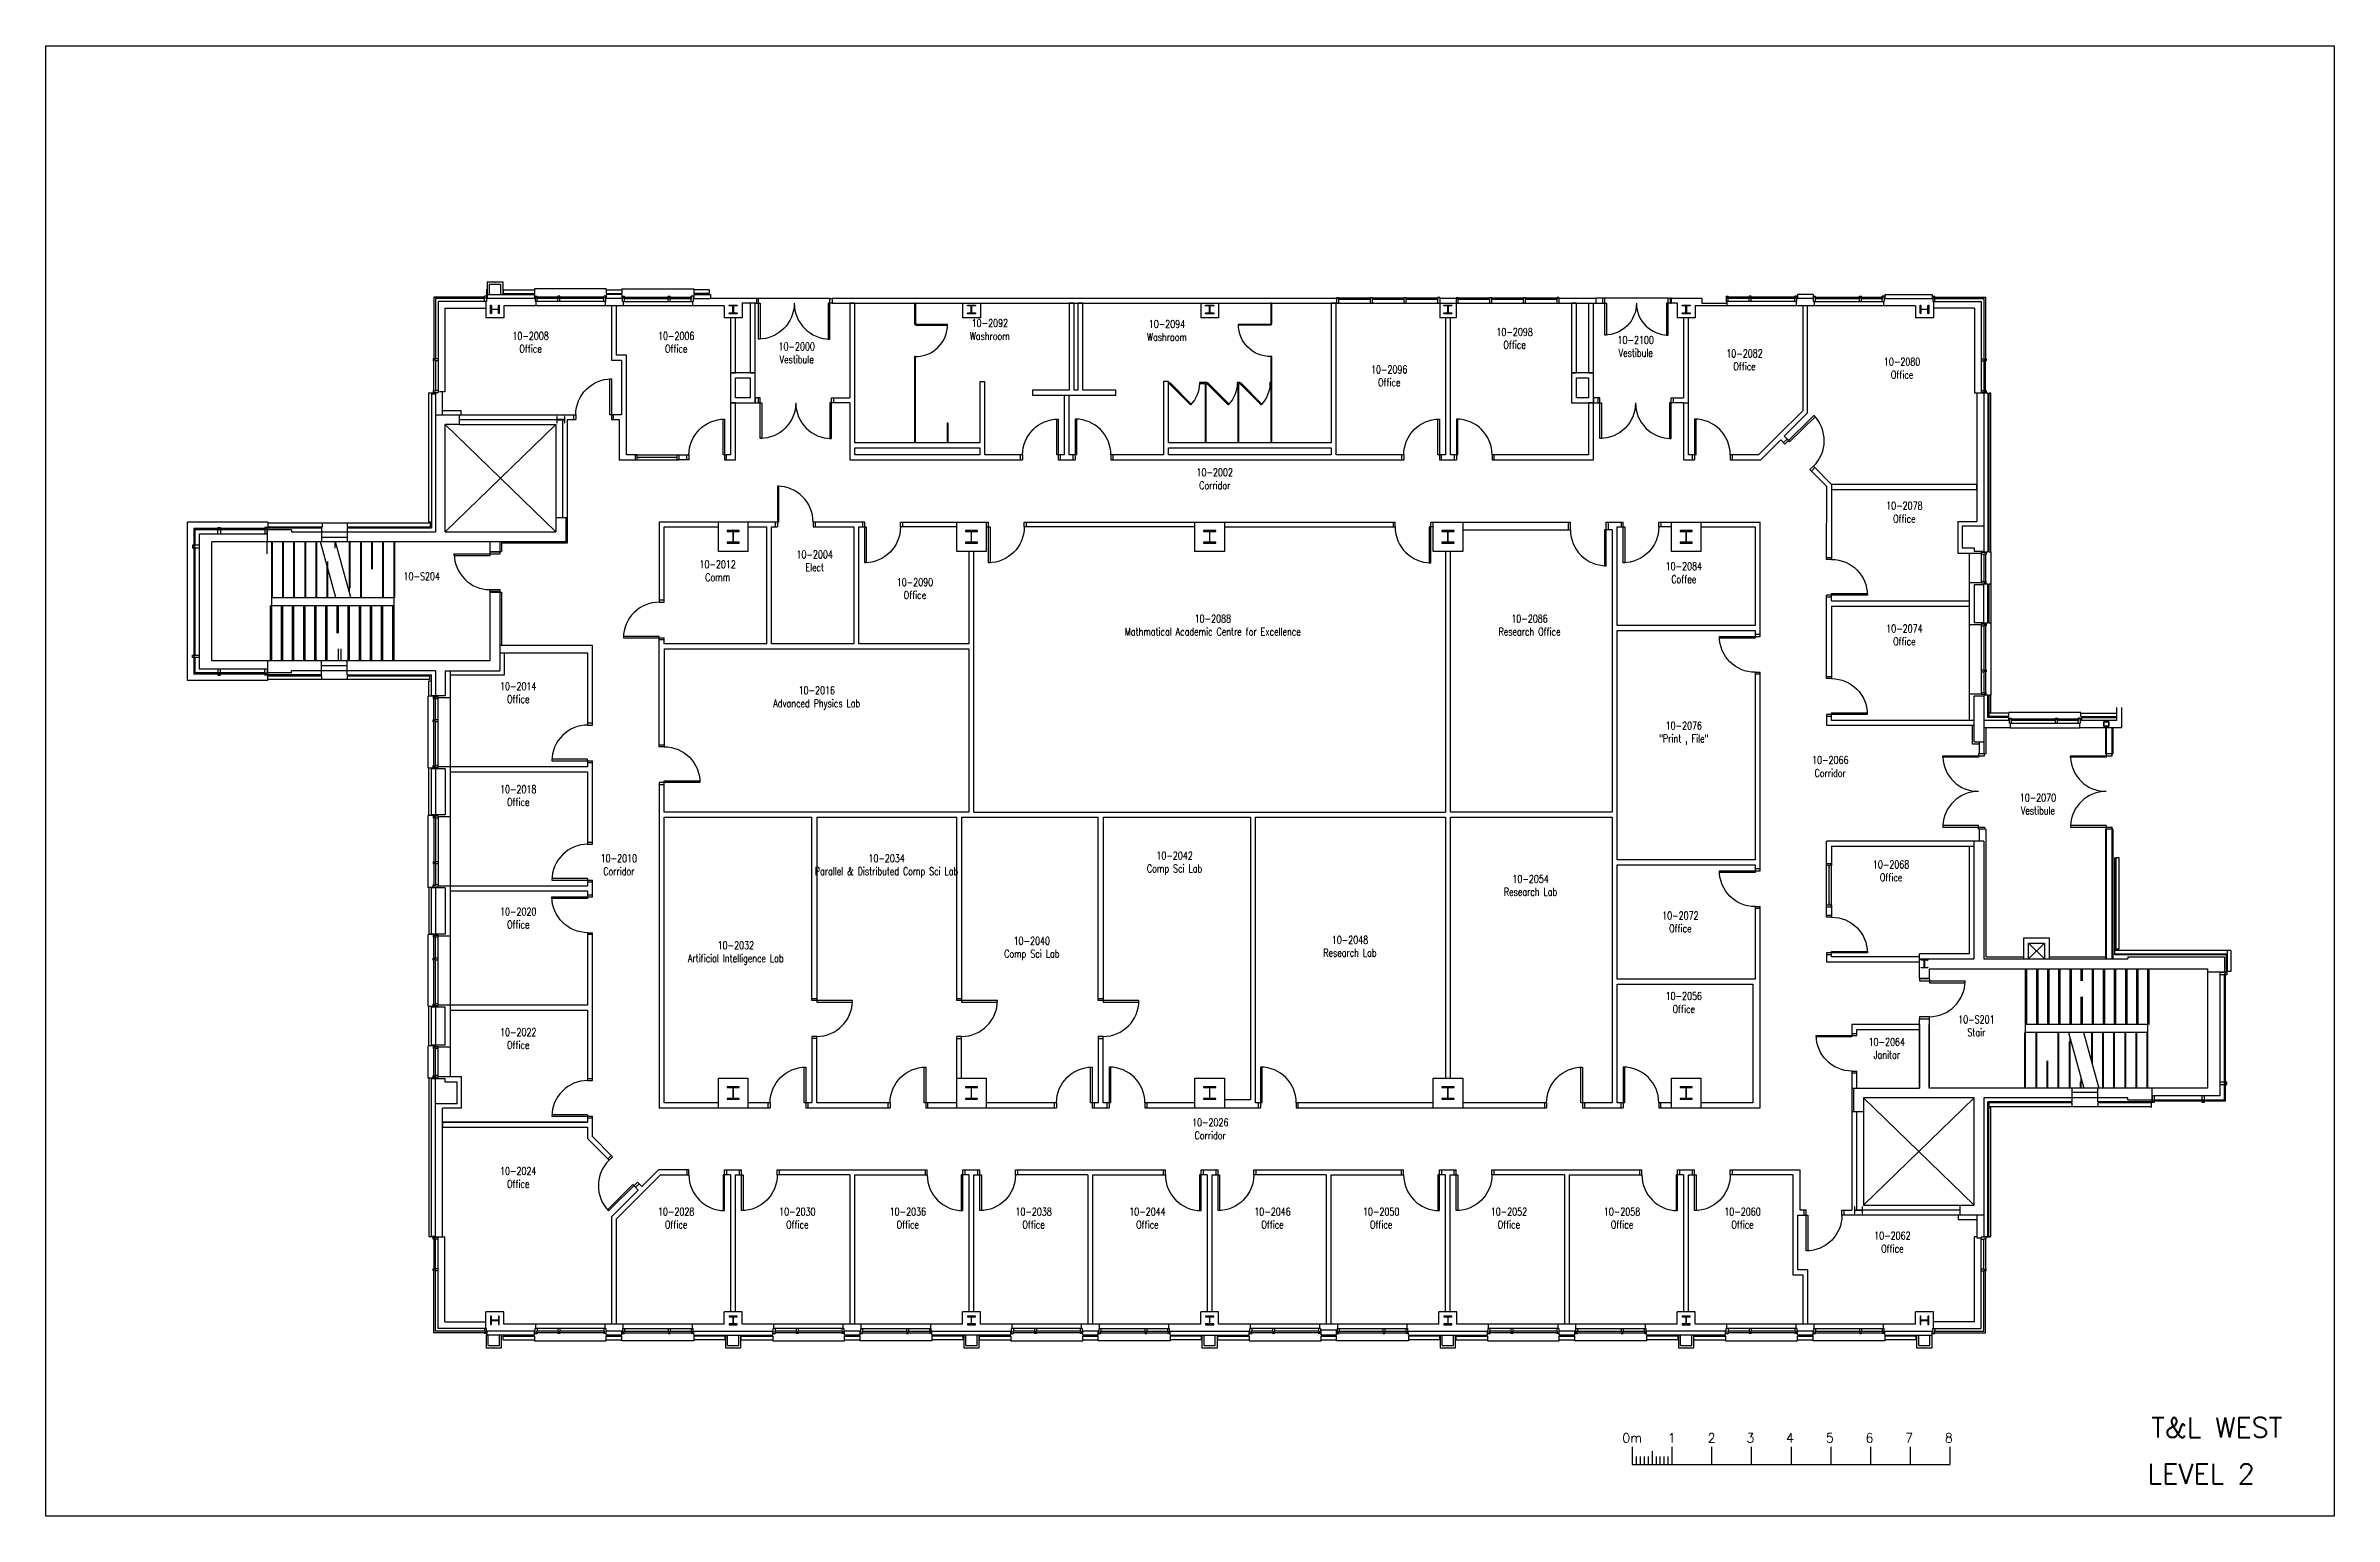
# Model space of a CAD drawing. Extents: x 11182 to 734459, y -1391328 to 152085.
# Drawn here: x 211178 to 268813, y -1105967 to -1068952 of the extents above; entities that cross this region are included whole.
import ezdxf
from ezdxf.enums import TextEntityAlignment as Align

# ---------------------------------------------------------------- set-up
doc = ezdxf.new("R2010")
doc.units = 0
doc.header["$LTSCALE"] = 500
doc.header["$MEASUREMENT"] = 0
doc.layers.get('0').update_dxf_attribs({"linetype": 'CONTINUOUS'})
doc.layers.add('0_Defpoints', color=106, linetype='CONTINUOUS', plot=False)
for name, color, linetype in [('0_room_data', 7, 'CONTINUOUS'), ('0_text', 7, 'CONTINUOUS'), ('1_Wall_Exist', 251, 'CONTINUOUS'), ('3_Text', 7, 'CONTINUOUS')]:
    doc.layers.add(name, color=color, linetype=linetype)
doc.styles.add('1_200', font='simplex.shx', dxfattribs={"width": 0.75, "height": 460})
doc.styles.get("Standard").update_dxf_attribs({"font": 'ROMANS', "height": 200})

msp = doc.modelspace()

# ---------------------------------------------------------------- texts
at = {"layer": '0_text'}
for s, p in [('T&L WEST', (264203, -1103983)), ('LEVEL 2', (264111, -1105151))]:
    msp.add_text(s, height=500, rotation=0, dxfattribs=at).set_placement(p)
for s, p in [('0m', (251132, -1103995)), ('1', (252132, -1103995)), ('2', (253132, -1103995)), ('3', (254108, -1103995)), ('4', (255108, -1103995)), ('5', (256108, -1103995)), ('6', (257108, -1103995)), ('7', (258108, -1103995)), ('8', (259108, -1103995))]:
    msp.add_text(s, height=231, rotation=0, dxfattribs=at).set_placement(p, align=Align.MIDDLE_CENTER)

# ---------------------------------------------------------------- blocks, each defined once
blk = doc.blocks.new('room_data')
at = {"layer": '3_Text', "style": '1_200', "width": 0.75}
for tag, p in [('ROOMNUM', (0, 0)), ('ROOMUSE', (0, -575))]:
    blk.add_attdef(tag, text='', height=345, dxfattribs=at).set_placement(p, align=Align.MIDDLE_CENTER)

# ---------------------------------------------------------------- linework, layer by layer
for p, q in [((251132, -1104220), (251132, -1104665)), ((252132, -1104220), (252132, -1104665)), ((253132, -1104220), (253132, -1104665)), ((254132, -1104220), (254132, -1104665)), ((255132, -1104220), (255132, -1104665)), ((256132, -1104220), (256132, -1104665)), ((257132, -1104220), (257132, -1104665)), ((258132, -1104220), (258132, -1104665)), ((259132, -1104220), (259132, -1104665)), ((251132, -1104665), (259132, -1104665)), ((251232, -1104466), (251232, -1104665)), ((251332, -1104466), (251332, -1104665)), ((251432, -1104466), (251432, -1104665)), ((251532, -1104466), (251532, -1104665)), ((251632, -1104333), (251632, -1104665)), ((251732, -1104466), (251732, -1104665)), ((251832, -1104466), (251832, -1104665)), ((251932, -1104466), (251932, -1104665)), ((252032, -1104466), (252032, -1104665))]:
    msp.add_line(p, q)
at = {"layer": '0_Defpoints'}
msp.add_lwpolyline([(211178, -1068952), (268813, -1068952), (268813, -1105967), (211178, -1105967)], close=True, dxfattribs=at)
at = {"layer": '1_Wall_Exist'}
for p, q in [((222245, -1075276), (220954, -1075276)), ((220954, -1075276), (220954, -1076844)), ((222245, -1075313), (220991, -1075313)), ((220991, -1075313), (220991, -1076844)), ((222281, -1075386), (221064, -1075386)), ((221064, -1075386), (221064, -1077683)), ((222281, -1075257), (222231, -1075257)), ((222231, -1075276), (222231, -1075257)), ((222231, -1075386), (222231, -1075313)), ((222245, -1075313), (222245, -1075276)), ((222265, -1075386), (222265, -1075804)), ((222284, -1075263), (222269, -1075263)), ((222269, -1075263), (222269, -1075264)), ((222269, -1075264), (222285, -1075264)), ((222281, -1075257), (222281, -1075386)), ((223501, -1075313), (222281, -1075313)), ((222289, -1075079), (222284, -1075263)), ((222285, -1075264), (222290, -1075080)), ((222294, -1075079), (222289, -1075079)), ((222290, -1075080), (222293, -1075080)), ((222293, -1075080), (222293, -1075088)), ((222293, -1075088), (222294, -1075088)), ((222294, -1075088), (222294, -1075079)), ((222296, -1074898), (222296, -1075313)), ((222296, -1074898), (222486, -1074898)), ((222296, -1075213), (223486, -1075213)), ((222350, -1075213), (222350, -1074952)), ((222350, -1074952), (222632, -1074952)), ((222486, -1074898), (222486, -1074908)), ((222486, -1074908), (222496, -1074908)), ((222496, -1074908), (222496, -1074898)), ((222496, -1074898), (222686, -1074898)), ((222632, -1074952), (222632, -1075213)), ((222686, -1074898), (222686, -1075213)), ((222696, -1075098), (223486, -1075098)), ((222696, -1075098), (222696, -1075188)), ((222696, -1075188), (223486, -1075188)), ((223486, -1075073), (223486, -1075188)), ((225296, -1075073), (223486, -1075073)), ((223486, -1075213), (223486, -1075313)), ((223501, -1075257), (223501, -1075386)), ((223501, -1075257), (223551, -1075257)), ((225281, -1075386), (223501, -1075386)), ((223517, -1075386), (223517, -1075494)), ((224090, -1075276), (223538, -1075276)), ((223538, -1075313), (223538, -1075276)), ((224090, -1075313), (223538, -1075313)), ((223551, -1075276), (223551, -1075257)), ((223551, -1075386), (223551, -1075313)), ((224126, -1075257), (224076, -1075257)), ((224076, -1075276), (224076, -1075257)), ((224076, -1075386), (224076, -1075313)), ((224090, -1075313), (224090, -1075276)), ((225245, -1075276), (224115, -1075276)), ((224115, -1075313), (224115, -1075276)), ((225245, -1075313), (224115, -1075313)), ((224126, -1075276), (224126, -1075257)), ((224126, -1075386), (224126, -1075313)), ((225281, -1075257), (225231, -1075257)), ((225231, -1075276), (225231, -1075257)), ((225231, -1075386), (225231, -1075313)), ((225245, -1075313), (225245, -1075276)), ((225265, -1075386), (225265, -1075494)), ((225281, -1075386), (225281, -1075257)), ((225701, -1075313), (225281, -1075313)), ((225296, -1075073), (225296, -1075188)), ((225296, -1075098), (225686, -1075098)), ((225296, -1075188), (225686, -1075188)), ((225686, -1075213), (225296, -1075213)), ((225296, -1075213), (225296, -1075313)), ((225686, -1075073), (225686, -1075188)), ((225686, -1075073), (227496, -1075073)), ((225686, -1075213), (225686, -1075313)), ((225701, -1075257), (225751, -1075257)), ((225701, -1075386), (225701, -1075257)), ((225701, -1075386), (227481, -1075386)), ((225717, -1075386), (225717, -1075494)), ((225738, -1075276), (226868, -1075276)), ((225738, -1075313), (225738, -1075276)), ((225738, -1075313), (226868, -1075313)), ((225751, -1075276), (225751, -1075257)), ((225751, -1075386), (225751, -1075313)), ((226856, -1075257), (226906, -1075257)), ((226856, -1075276), (226856, -1075257)), ((226856, -1075386), (226856, -1075313)), ((226868, -1075313), (226868, -1075276)), ((226893, -1075276), (227445, -1075276)), ((226893, -1075313), (226893, -1075276)), ((226893, -1075313), (227445, -1075313)), ((226906, -1075276), (226906, -1075257)), ((226906, -1075386), (226906, -1075313)), ((227481, -1075257), (227431, -1075257)), ((227431, -1075276), (227431, -1075257)), ((227431, -1075386), (227431, -1075313)), ((227445, -1075313), (227445, -1075276)), ((227465, -1075386), (227465, -1075494)), ((227481, -1075257), (227481, -1075386)), ((227481, -1075313), (227923, -1075313)), ((227496, -1075073), (227496, -1075188)), ((227886, -1075098), (227496, -1075098)), ((227886, -1075188), (227496, -1075188)), ((227496, -1075213), (227496, -1075313)), ((227496, -1075213), (227920, -1075213)), ((227886, -1075098), (227886, -1075188)), ((227920, -1075213), (227920, -1075313)), ((229079, -1075310), (227920, -1075310)), ((228717, -1075435), (228717, -1075804)), ((229079, -1075435), (228717, -1075435)), ((229044, -1075435), (228919, -1075435)), ((228919, -1075435), (228919, -1077188)), ((229044, -1077938), (229044, -1075435)), ((229079, -1075310), (229079, -1075435)), ((229129, -1075310), (229079, -1075310)), ((229079, -1075310), (229079, -1075435)), ((229079, -1075435), (229174, -1075435)), ((230929, -1075310), (229129, -1075310)), ((229129, -1076335), (229129, -1075310)), ((229174, -1075435), (229174, -1076335)), ((230929, -1075435), (230885, -1075435)), ((230885, -1075435), (230885, -1076335)), ((230929, -1076335), (230929, -1075310)), ((230929, -1075310), (230980, -1075310)), ((230980, -1075435), (230929, -1075435)), ((230980, -1075310), (230980, -1075434)), ((243696, -1075310), (230980, -1075310)), ((230980, -1075310), (230980, -1075435)), ((230980, -1075434), (243696, -1075434)), ((231554, -1075434), (231429, -1075434)), ((231429, -1075434), (231429, -1077813)), ((231554, -1078950), (231554, -1075434)), ((233079, -1075434), (233054, -1075434)), ((233054, -1075434), (233054, -1075963)), ((233079, -1075434), (233079, -1075988)), ((234265, -1075434), (234265, -1075804)), ((234717, -1075434), (234717, -1075804)), ((237075, -1075434), (236950, -1075434)), ((236950, -1075434), (236950, -1077625)), ((237075, -1077625), (237075, -1075434)), ((237300, -1075434), (237175, -1075434)), ((237175, -1075434), (237175, -1077625)), ((237300, -1077625), (237300, -1075434)), ((240265, -1075434), (240265, -1075804)), ((240717, -1075434), (240717, -1075804)), ((242054, -1075434), (242028, -1075434)), ((242028, -1075434), (242028, -1075988)), ((242054, -1075963), (242054, -1075434)), ((243679, -1075434), (243554, -1075434)), ((243554, -1075434), (243554, -1078950)), ((243679, -1079250), (243679, -1075434)), ((243696, -1075289), (243748, -1075289)), ((243696, -1075434), (243696, -1075289)), ((243696, -1075434), (250214, -1075434)), ((243732, -1075332), (243732, -1075304)), ((244545, -1075304), (243732, -1075304)), ((243732, -1075332), (244545, -1075332)), ((243748, -1075304), (243748, -1075289)), ((243748, -1075434), (243748, -1075332)), ((244545, -1075434), (244545, -1075289)), ((244545, -1075289), (244595, -1075289)), ((244595, -1075434), (244595, -1075289)), ((245390, -1075304), (244595, -1075304)), ((244595, -1075332), (245390, -1075332)), ((245390, -1075289), (245442, -1075289)), ((245392, -1075434), (245392, -1075289)), ((245442, -1075434), (245442, -1075289)), ((246250, -1075304), (245442, -1075304)), ((245442, -1075332), (246250, -1075332)), ((246287, -1075289), (246239, -1075289)), ((246239, -1075304), (246239, -1075289)), ((246239, -1075434), (246239, -1075332)), ((246250, -1075332), (246250, -1075304)), ((246287, -1075289), (246287, -1075804)), ((246696, -1075310), (246287, -1075310)), ((246696, -1075289), (246696, -1075804)), ((246696, -1075289), (246746, -1075289)), ((246734, -1075332), (246734, -1075304)), ((247545, -1075304), (246734, -1075304)), ((246734, -1075332), (247545, -1075332)), ((246748, -1075304), (246748, -1075289)), ((246748, -1075434), (246748, -1075332)), ((247545, -1075434), (247545, -1075289)), ((247545, -1075289), (247595, -1075289)), ((247595, -1075434), (247595, -1075289)), ((248392, -1075304), (247595, -1075304)), ((247595, -1075332), (248392, -1075332)), ((248392, -1075434), (248392, -1075289)), ((248392, -1075289), (248442, -1075289)), ((248442, -1075434), (248442, -1075289)), ((249250, -1075304), (248442, -1075304)), ((248442, -1075332), (249250, -1075332)), ((249287, -1075289), (249239, -1075289)), ((249239, -1075304), (249239, -1075289)), ((249239, -1075434), (249239, -1075332)), ((249250, -1075332), (249250, -1075304)), ((249287, -1075289), (249287, -1075434)), ((250214, -1075310), (249287, -1075310)), ((249729, -1075434), (249604, -1075434)), ((249604, -1075434), (249604, -1077188)), ((249729, -1077188), (249729, -1075434)), ((250029, -1075434), (250029, -1077188)), ((250154, -1079375), (250154, -1075434)), ((250214, -1075309), (250214, -1075434)), ((250440, -1075309), (250214, -1075309)), ((250214, -1075310), (250214, -1075434)), ((250214, -1075434), (250389, -1075434)), ((250389, -1075434), (250389, -1075309)), ((250389, -1075434), (250440, -1075434)), ((252040, -1075309), (250440, -1075309)), ((250440, -1076234), (250440, -1075309)), ((250440, -1075434), (250485, -1075434)), ((250485, -1075434), (250485, -1076234)), ((252091, -1075434), (251996, -1075434)), ((251996, -1075434), (251996, -1076234)), ((252040, -1076234), (252040, -1075309)), ((252040, -1075309), (252091, -1075309)), ((252091, -1075309), (252091, -1075434)), ((252116, -1075309), (252091, -1075309)), ((252091, -1075434), (252116, -1075434)), ((252116, -1075434), (252116, -1075309)), ((252888, -1075310), (252116, -1075310)), ((252116, -1075310), (252116, -1075434)), ((252265, -1075434), (252116, -1075434)), ((252888, -1075313), (252224, -1075313)), ((252265, -1075434), (252265, -1075804)), ((252888, -1075310), (252888, -1075434)), ((252888, -1075434), (253517, -1075429)), ((253501, -1075257), (253501, -1075386)), ((253501, -1075257), (253551, -1075257)), ((255281, -1075386), (253501, -1075386)), ((253517, -1075386), (253517, -1075494)), ((254090, -1075276), (253538, -1075276)), ((253538, -1075313), (253538, -1075276)), ((254090, -1075313), (253538, -1075313)), ((253551, -1075276), (253551, -1075257)), ((253551, -1075386), (253551, -1075313)), ((254126, -1075257), (254076, -1075257)), ((254076, -1075276), (254076, -1075257)), ((254076, -1075386), (254076, -1075313)), ((254090, -1075313), (254090, -1075276)), ((255245, -1075276), (254115, -1075276)), ((254115, -1075313), (254115, -1075276)), ((255245, -1075313), (254115, -1075313)), ((254126, -1075276), (254126, -1075257)), ((254126, -1075386), (254126, -1075313)), ((255281, -1075257), (255231, -1075257)), ((255231, -1075276), (255231, -1075257)), ((255231, -1075386), (255231, -1075313)), ((255245, -1075313), (255245, -1075276)), ((255265, -1075386), (255265, -1075494)), ((255281, -1075386), (255281, -1075257)), ((255701, -1075313), (255281, -1075313)), ((255686, -1075213), (255296, -1075213)), ((255296, -1075213), (255296, -1075313)), ((255686, -1075213), (255686, -1075313)), ((255701, -1075257), (255751, -1075257)), ((255701, -1075386), (255701, -1075257)), ((255701, -1075386), (257481, -1075386)), ((255717, -1075386), (255717, -1075494)), ((255738, -1075276), (256868, -1075276)), ((255738, -1075313), (255738, -1075276)), ((255738, -1075313), (256868, -1075313)), ((255751, -1075276), (255751, -1075257)), ((255751, -1075386), (255751, -1075313)), ((256856, -1075257), (256906, -1075257)), ((256856, -1075276), (256856, -1075257)), ((256856, -1075386), (256856, -1075313)), ((256868, -1075313), (256868, -1075276)), ((256893, -1075276), (257445, -1075276)), ((256893, -1075313), (256893, -1075276)), ((256893, -1075313), (257445, -1075313)), ((256906, -1075276), (256906, -1075257)), ((256906, -1075386), (256906, -1075313)), ((257481, -1075257), (257431, -1075257)), ((257431, -1075276), (257431, -1075257)), ((257431, -1075386), (257431, -1075313)), ((257445, -1075313), (257445, -1075276)), ((257465, -1075386), (257465, -1075494)), ((257481, -1075257), (257481, -1075386)), ((257481, -1075313), (258701, -1075313)), ((257496, -1075213), (258686, -1075213)), ((257496, -1075213), (257496, -1075313)), ((258686, -1075213), (258686, -1075313)), ((258701, -1075257), (258751, -1075257)), ((258701, -1075257), (258701, -1075386)), ((258701, -1075386), (259918, -1075386)), ((258717, -1075386), (258717, -1075804)), ((258738, -1075276), (260028, -1075276)), ((258738, -1075313), (258738, -1075276)), ((258738, -1075313), (259991, -1075313)), ((258751, -1075276), (258751, -1075257)), ((258751, -1075386), (258751, -1075313)), ((259918, -1075386), (259918, -1077683)), ((259991, -1075313), (259991, -1076844)), ((260028, -1075276), (260028, -1076844)), ((221232, -1075554), (222265, -1075554)), ((221232, -1075554), (221232, -1077667)), ((222717, -1075804), (222265, -1075804)), ((222383, -1075691), (222383, -1075485)), ((222383, -1075485), (222397, -1075485)), ((222397, -1075691), (222383, -1075691)), ((222400, -1075488), (222400, -1075580)), ((222400, -1075596), (222400, -1075688)), ((222403, -1075583), (222579, -1075583)), ((222579, -1075593), (222403, -1075593)), ((222582, -1075580), (222582, -1075488)), ((222582, -1075688), (222582, -1075596)), ((222585, -1075485), (222599, -1075485)), ((222599, -1075691), (222585, -1075691)), ((222599, -1075485), (222599, -1075691)), ((222717, -1075494), (222717, -1075804)), ((228265, -1075494), (222717, -1075494)), ((225429, -1075494), (225429, -1076864)), ((225554, -1076739), (225554, -1075494)), ((228265, -1075494), (228265, -1075804)), ((228717, -1075804), (228265, -1075804)), ((228388, -1075494), (228388, -1075480)), ((228388, -1075480), (228594, -1075480)), ((228388, -1075696), (228388, -1075681)), ((228594, -1075696), (228388, -1075696)), ((228483, -1075497), (228391, -1075497)), ((228391, -1075678), (228483, -1075678)), ((228426, -1075804), (228426, -1079250)), ((228486, -1075675), (228486, -1075500)), ((228496, -1075500), (228496, -1075675)), ((228591, -1075497), (228499, -1075497)), ((228499, -1075678), (228591, -1075678)), ((228551, -1077188), (228551, -1075804)), ((228594, -1075480), (228594, -1075494)), ((228594, -1075681), (228594, -1075696)), ((233054, -1075963), (233892, -1075963)), ((233079, -1075988), (233892, -1075988)), ((233892, -1075988), (233892, -1075963)), ((234717, -1075804), (234265, -1075804)), ((234388, -1075494), (234388, -1075480)), ((234388, -1075480), (234594, -1075480)), ((234388, -1075696), (234388, -1075681)), ((234594, -1075696), (234388, -1075696)), ((234483, -1075497), (234391, -1075497)), ((234391, -1075678), (234483, -1075678)), ((234486, -1075675), (234486, -1075500)), ((234496, -1075500), (234496, -1075675)), ((234591, -1075497), (234499, -1075497)), ((234499, -1075678), (234591, -1075678)), ((234594, -1075480), (234594, -1075494)), ((234594, -1075681), (234594, -1075696)), ((240717, -1075804), (240265, -1075804)), ((240388, -1075494), (240388, -1075480)), ((240388, -1075480), (240594, -1075480)), ((240388, -1075696), (240388, -1075681)), ((240594, -1075696), (240388, -1075696)), ((240483, -1075497), (240391, -1075497)), ((240391, -1075678), (240483, -1075678)), ((240486, -1075675), (240486, -1075500)), ((240496, -1075500), (240496, -1075675)), ((240591, -1075497), (240499, -1075497)), ((240499, -1075678), (240591, -1075678)), ((240594, -1075480), (240594, -1075494)), ((240594, -1075681), (240594, -1075696)), ((241215, -1075988), (241215, -1075963)), ((241215, -1075963), (242054, -1075963)), ((242028, -1075988), (241215, -1075988)), ((246696, -1075804), (246287, -1075804)), ((246388, -1075494), (246388, -1075480)), ((246388, -1075480), (246594, -1075480)), ((246388, -1075696), (246388, -1075681)), ((246594, -1075696), (246388, -1075696)), ((246483, -1075497), (246391, -1075497)), ((246391, -1075678), (246483, -1075678)), ((246429, -1075804), (246429, -1079250)), ((246486, -1075675), (246486, -1075500)), ((246496, -1075500), (246496, -1075675)), ((246591, -1075497), (246499, -1075497)), ((246499, -1075678), (246591, -1075678)), ((246554, -1079250), (246554, -1075804)), ((246594, -1075480), (246594, -1075494)), ((246594, -1075681), (246594, -1075696)), ((252717, -1075804), (252265, -1075804)), ((252388, -1075494), (252388, -1075480)), ((252388, -1075480), (252594, -1075480)), ((252388, -1075696), (252388, -1075681)), ((252594, -1075696), (252388, -1075696)), ((252483, -1075497), (252391, -1075497)), ((252391, -1075678), (252483, -1075678)), ((252426, -1075804), (252426, -1077813)), ((252486, -1075675), (252486, -1075500)), ((252496, -1075500), (252496, -1075675)), ((252591, -1075497), (252499, -1075497)), ((252499, -1075678), (252591, -1075678)), ((252551, -1079250), (252551, -1075804)), ((252594, -1075480), (252594, -1075494)), ((252594, -1075681), (252594, -1075696)), ((258265, -1075494), (252717, -1075494)), ((252717, -1075494), (252717, -1075804)), ((255426, -1075494), (255426, -1078141)), ((255551, -1078193), (255551, -1075494)), ((258265, -1075494), (258265, -1075804)), ((258717, -1075804), (258265, -1075804)), ((258383, -1075691), (258383, -1075485)), ((258383, -1075485), (258397, -1075485)), ((258397, -1075691), (258383, -1075691)), ((258400, -1075488), (258400, -1075580)), ((258400, -1075596), (258400, -1075688)), ((258403, -1075583), (258579, -1075583)), ((258579, -1075593), (258403, -1075593)), ((258582, -1075580), (258582, -1075488)), ((258582, -1075688), (258582, -1075596)), ((258585, -1075485), (258599, -1075485)), ((258599, -1075691), (258585, -1075691)), ((258599, -1075485), (258599, -1075691)), ((259750, -1075554), (258717, -1075554)), ((259750, -1075554), (259750, -1077693)), ((229174, -1076335), (229129, -1076335)), ((230885, -1076335), (230929, -1076335)), ((250485, -1076234), (250440, -1076234)), ((251996, -1076234), (252040, -1076234)), ((220935, -1076833), (220935, -1076883)), ((220954, -1076833), (220935, -1076833)), ((220954, -1076883), (220935, -1076883)), ((220991, -1076844), (220954, -1076844)), ((220954, -1077644), (220954, -1076869)), ((220991, -1076869), (220954, -1076869)), ((221064, -1076833), (220991, -1076833)), ((220991, -1076869), (220991, -1077644)), ((221064, -1076883), (220991, -1076883)), ((225429, -1076864), (225676, -1076864)), ((225801, -1076739), (225554, -1076739)), ((225676, -1076864), (225676, -1078238)), ((225801, -1079250), (225801, -1076739)), ((229044, -1077188), (228426, -1077188)), ((228426, -1077188), (228551, -1077188)), ((228919, -1077188), (229044, -1077188)), ((233079, -1076775), (233054, -1076775)), ((233054, -1076775), (233054, -1078950)), ((233079, -1078950), (233079, -1076775)), ((242054, -1076775), (242028, -1076775)), ((242028, -1076775), (242028, -1077425)), ((242054, -1078950), (242054, -1076775)), ((249604, -1077188), (249604, -1077938)), ((250154, -1077188), (249604, -1077188)), ((249604, -1077188), (249729, -1077188)), ((250029, -1077188), (250154, -1077188)), ((259918, -1076833), (259991, -1076833)), ((259918, -1076883), (259991, -1076883)), ((259991, -1076844), (260028, -1076844)), ((259991, -1076869), (259991, -1077644)), ((259991, -1076869), (260028, -1076869)), ((260028, -1076833), (260047, -1076833)), ((260028, -1077644), (260028, -1076869)), ((260028, -1076883), (260047, -1076883)), ((260047, -1076833), (260047, -1076883)), ((220991, -1077698), (220821, -1077698)), ((220821, -1077698), (220821, -1080938)), ((220891, -1077713), (220891, -1081088)), ((220891, -1077713), (220991, -1077713)), ((220935, -1077633), (220935, -1077683)), ((220954, -1077633), (220935, -1077633)), ((220935, -1077683), (221064, -1077683)), ((220991, -1077644), (220954, -1077644)), ((221064, -1077633), (220991, -1077633)), ((220991, -1077683), (220991, -1081188)), ((221232, -1077667), (221093, -1077667)), ((221172, -1078238), (221172, -1077667)), ((225386, -1078238), (225386, -1077338)), ((225386, -1077338), (225426, -1077338)), ((225426, -1077338), (225426, -1078363)), ((228551, -1077313), (228919, -1077313)), ((228551, -1077813), (228551, -1077313)), ((228919, -1077313), (228919, -1077813)), ((234829, -1077410), (234704, -1077410)), ((234704, -1077410), (234704, -1078950)), ((234829, -1079250), (234829, -1077410)), ((236950, -1077625), (236025, -1077625)), ((236025, -1077625), (236025, -1077750)), ((236025, -1077750), (238125, -1077750)), ((236829, -1077750), (236829, -1079250)), ((236954, -1079250), (236954, -1077750)), ((237175, -1077625), (237075, -1077625)), ((238125, -1077625), (237300, -1077625)), ((238125, -1077750), (238125, -1077625)), ((239328, -1077399), (239328, -1079250)), ((239453, -1077399), (239328, -1077399)), ((239453, -1078950), (239453, -1077399)), ((239472, -1077425), (239453, -1077425)), ((239453, -1077450), (239472, -1077450)), ((239472, -1077450), (239472, -1077425)), ((239472, -1077450), (239490, -1077432)), ((240011, -1077989), (239472, -1077450)), ((239490, -1077432), (240029, -1077971)), ((240422, -1077425), (240234, -1077425)), ((240234, -1077425), (240234, -1077450)), ((240234, -1077450), (240378, -1077450)), ((240378, -1077450), (240378, -1078950)), ((240404, -1077450), (240422, -1077450)), ((240404, -1078950), (240404, -1077450)), ((240422, -1077450), (240422, -1077425)), ((240422, -1077450), (240440, -1077432)), ((240961, -1077989), (240422, -1077450)), ((240440, -1077432), (240979, -1077971)), ((241247, -1077425), (241184, -1077425)), ((241184, -1077425), (241184, -1077450)), ((241184, -1077450), (241203, -1077450)), ((241203, -1077450), (241203, -1078950)), ((241229, -1077450), (241247, -1077450)), ((241229, -1078950), (241229, -1077450)), ((241247, -1077450), (241247, -1077425)), ((241247, -1077450), (241265, -1077432)), ((241786, -1077989), (241247, -1077450)), ((241265, -1077432), (241804, -1077971)), ((242028, -1077425), (242009, -1077425)), ((242009, -1077425), (242009, -1077450)), ((242009, -1077450), (242028, -1077450)), ((242028, -1077450), (242028, -1078950)), ((249729, -1077813), (249729, -1077313)), ((249729, -1077313), (250029, -1077313)), ((250029, -1077313), (250029, -1077813)), ((259991, -1077693), (259750, -1077693)), ((259810, -1077693), (259810, -1080930)), ((259918, -1077633), (259991, -1077633)), ((260047, -1077683), (259918, -1077683)), ((259991, -1077644), (260028, -1077644)), ((259991, -1077693), (259991, -1081688)), ((260091, -1077698), (259991, -1077698)), ((260028, -1077633), (260047, -1077633)), ((260047, -1077633), (260047, -1077683)), ((260091, -1077698), (260091, -1081688)), ((260116, -1077698), (260116, -1081688)), ((260161, -1077698), (260116, -1077698)), ((260161, -1081688), (260161, -1077698)), ((220991, -1078238), (224526, -1078238)), ((221172, -1078130), (221638, -1078130)), ((221591, -1078238), (221591, -1078488)), ((221638, -1078238), (221638, -1078130)), ((224058, -1078280), (224050, -1078280)), ((224050, -1078280), (224050, -1078445)), ((224061, -1078357), (224061, -1078283)), ((224241, -1078283), (224241, -1078357)), ((224251, -1078280), (224244, -1078280)), ((224251, -1078445), (224251, -1078280)), ((224476, -1078363), (224476, -1078238)), ((224526, -1078238), (224526, -1078363)), ((225676, -1078238), (225386, -1078238)), ((225476, -1078363), (225476, -1078238)), ((228551, -1077938), (228426, -1077938)), ((228426, -1077938), (229044, -1077938)), ((228919, -1077813), (228551, -1077813)), ((228551, -1079375), (228551, -1077938)), ((229044, -1077813), (229044, -1077938)), ((229167, -1077813), (229044, -1077813)), ((229044, -1077938), (229211, -1077938)), ((229116, -1077813), (229116, -1077938)), ((229167, -1078838), (229167, -1077813)), ((229211, -1077938), (229211, -1078838)), ((231429, -1077938), (230922, -1077938)), ((230922, -1077938), (230922, -1078838)), ((230967, -1078838), (230967, -1077813)), ((230967, -1077813), (231429, -1077813)), ((231018, -1077813), (231018, -1077938)), ((231429, -1077938), (231429, -1079375)), ((240029, -1077971), (240011, -1077989)), ((240979, -1077971), (240961, -1077989)), ((241804, -1077971), (241786, -1077989)), ((249604, -1077938), (250154, -1077938)), ((250029, -1077813), (249729, -1077813)), ((250154, -1077938), (250029, -1077938)), ((250029, -1077938), (250029, -1079250)), ((250265, -1077813), (250154, -1077813)), ((250154, -1077813), (250154, -1077938)), ((250154, -1077938), (250265, -1077938)), ((250316, -1077813), (250265, -1077813)), ((250265, -1077813), (250265, -1077938)), ((250265, -1077938), (250361, -1077938)), ((250316, -1078838), (250316, -1077813)), ((250361, -1077938), (250361, -1078838)), ((252426, -1077938), (252072, -1077938)), ((252072, -1077938), (252072, -1078838)), ((252116, -1078838), (252116, -1077813)), ((252116, -1077813), (252426, -1077813)), ((252167, -1077813), (252167, -1077938)), ((252426, -1077938), (252551, -1077938)), ((252426, -1077938), (252426, -1079375)), ((255426, -1078141), (254786, -1078782)), ((254962, -1078782), (255551, -1078193)), ((255711, -1078260), (254979, -1078978)), ((255097, -1078919), (255739, -1078289)), ((255739, -1078289), (255711, -1078260)), ((221241, -1081188), (221241, -1078488)), ((224026, -1081188), (221241, -1078488)), ((224026, -1078488), (221241, -1081188)), ((221591, -1078488), (221241, -1078488)), ((221591, -1078363), (224189, -1078363)), ((221591, -1078488), (224026, -1078488)), ((224026, -1078488), (224026, -1080838)), ((224050, -1078445), (224058, -1078445)), ((224061, -1078442), (224061, -1078369)), ((224238, -1078360), (224064, -1078360)), ((224064, -1078366), (224238, -1078366)), ((224189, -1078363), (224189, -1080838)), ((224241, -1078369), (224241, -1078442)), ((224244, -1078445), (224251, -1078445)), ((224314, -1078363), (224314, -1081476)), ((224314, -1078363), (224526, -1078363)), ((225426, -1078363), (225617, -1078363)), ((225617, -1078363), (225617, -1079375)), ((228236, -1079250), (228236, -1078350)), ((228236, -1078350), (228276, -1078350)), ((228276, -1078350), (228276, -1079375)), ((229211, -1078838), (229167, -1078838)), ((230922, -1078838), (230967, -1078838)), ((233904, -1078450), (233879, -1078450)), ((233879, -1078450), (233879, -1078950)), ((233904, -1078950), (233904, -1078450)), ((236639, -1079250), (236639, -1078350)), ((236639, -1078350), (236679, -1078350)), ((236679, -1078350), (236679, -1079375)), ((237144, -1078350), (237104, -1078350)), ((237104, -1078350), (237104, -1079375)), ((237144, -1079250), (237144, -1078350)), ((246239, -1079250), (246239, -1078350)), ((246239, -1078350), (246279, -1078350)), ((246279, -1078350), (246279, -1079375)), ((246744, -1078350), (246704, -1078350)), ((246704, -1078350), (246704, -1079375)), ((246744, -1079250), (246744, -1078350)), ((250361, -1078838), (250316, -1078838)), ((252072, -1078838), (252116, -1078838)), ((252741, -1078350), (252701, -1078350)), ((252701, -1078350), (252701, -1079375)), ((252741, -1079250), (252741, -1078350)), ((254786, -1078782), (254317, -1079250)), ((254369, -1079375), (254874, -1078870)), ((254979, -1078978), (254874, -1078870)), ((254944, -1078942), (255034, -1078855)), ((255034, -1078855), (254962, -1078782)), ((255034, -1078855), (255097, -1078919)), ((225617, -1079375), (226076, -1079375)), ((226076, -1079250), (225801, -1079250)), ((226026, -1079250), (227126, -1079250)), ((226026, -1079250), (226026, -1079375)), ((226026, -1079375), (227126, -1079375)), ((226076, -1079375), (226076, -1079250)), ((227076, -1079250), (227376, -1079250)), ((227076, -1079375), (227076, -1079250)), ((227376, -1079375), (227076, -1079375)), ((227126, -1079250), (227126, -1079375)), ((227326, -1079375), (227326, -1079250)), ((227376, -1079250), (227376, -1079375)), ((228426, -1079250), (228236, -1079250)), ((228276, -1079375), (228551, -1079375)), ((228326, -1079375), (228326, -1079250)), ((231429, -1079375), (235779, -1079375)), ((234704, -1078950), (231554, -1078950)), ((231554, -1079250), (231554, -1079075)), ((231554, -1079075), (234704, -1079075)), ((234704, -1079250), (231554, -1079250)), ((234704, -1079075), (234704, -1079250)), ((235779, -1079250), (234829, -1079250)), ((235729, -1079375), (235729, -1079250)), ((235779, -1079250), (235779, -1079375)), ((236829, -1079250), (236639, -1079250)), ((236679, -1079375), (237104, -1079375)), ((236729, -1079250), (236729, -1079375)), ((237144, -1079250), (236954, -1079250)), ((237054, -1079375), (237054, -1079250)), ((239328, -1079250), (238004, -1079250)), ((238004, -1079250), (238004, -1079375)), ((238004, -1079375), (243679, -1079375)), ((238054, -1079250), (238054, -1079375)), ((243554, -1078950), (239453, -1078950)), ((239453, -1079250), (239453, -1079075)), ((239453, -1079075), (243554, -1079075)), ((243554, -1079250), (239453, -1079250)), ((243554, -1079075), (243554, -1079250)), ((245379, -1079250), (243679, -1079250)), ((243679, -1079375), (245379, -1079375)), ((245329, -1079375), (245329, -1079250)), ((245379, -1079250), (245379, -1079375)), ((246429, -1079250), (246239, -1079250)), ((246279, -1079375), (246704, -1079375)), ((246329, -1079375), (246329, -1079250)), ((246744, -1079250), (246554, -1079250)), ((246654, -1079375), (246654, -1079250)), ((250029, -1079250), (247604, -1079250)), ((247604, -1079250), (247604, -1079375)), ((247604, -1079375), (250154, -1079375)), ((247654, -1079375), (247654, -1079250)), ((252426, -1079375), (252701, -1079375)), ((252741, -1079250), (252551, -1079250)), ((252651, -1079375), (252651, -1079250)), ((254317, -1079250), (253601, -1079250)), ((253601, -1079250), (253601, -1079375)), ((253601, -1079375), (254369, -1079375)), ((253651, -1079250), (253651, -1079375)), ((229644, -1080040), (229604, -1080040)), ((229604, -1080040), (229604, -1081065)), ((229644, -1080940), (229644, -1080040)), ((255699, -1079533), (255610, -1079620)), ((255610, -1079620), (255645, -1079656)), ((255645, -1079656), (255734, -1079568)), ((255645, -1079656), (256031, -1080050)), ((256156, -1079999), (255699, -1079533)), ((256030, -1081883), (256031, -1080050)), ((256156, -1079999), (256155, -1081883)), ((256156, -1079999), (256156, -1080124)), ((259810, -1079999), (256156, -1079999)), ((259810, -1080124), (259810, -1079999)), ((256156, -1080124), (259810, -1080124)), ((214746, -1084928), (214746, -1080948)), ((216771, -1080948), (214746, -1080948)), ((214905, -1081107), (214905, -1081540)), ((216711, -1081107), (214905, -1081107)), ((214936, -1081138), (214936, -1081540)), ((216699, -1081138), (214936, -1081138)), ((215513, -1081107), (215513, -1081079)), ((215513, -1081079), (215577, -1081079)), ((215530, -1081107), (215513, -1081107)), ((215513, -1081240), (215513, -1081138)), ((215530, -1081138), (215530, -1081107)), ((215558, -1081107), (215558, -1081138)), ((215558, -1081138), (215577, -1081138)), ((215577, -1081079), (215577, -1081107)), ((215577, -1081138), (215577, -1081240)), ((216756, -1081079), (216692, -1081079)), ((216692, -1081079), (216692, -1081107)), ((216711, -1081138), (216692, -1081138)), ((216692, -1081138), (216692, -1081240)), ((216711, -1081107), (216711, -1081138)), ((216739, -1081138), (216739, -1081107)), ((216739, -1081107), (216756, -1081107)), ((216756, -1081138), (216739, -1081138)), ((216756, -1081107), (216756, -1081079)), ((216756, -1081240), (216756, -1081138)), ((216766, -1081438), (216766, -1081088)), ((216766, -1081088), (218121, -1081088)), ((217366, -1081138), (216766, -1081138)), ((216771, -1080948), (216771, -1081063)), ((218151, -1080973), (216771, -1080973)), ((216771, -1081063), (218151, -1081063)), ((217366, -1081138), (217366, -1081188)), ((217366, -1081188), (220991, -1081188)), ((218121, -1081088), (218121, -1081188)), ((218126, -1081188), (218126, -1081438)), ((218771, -1080973), (218151, -1080973)), ((218151, -1081063), (218151, -1080973)), ((218766, -1081188), (218766, -1081438)), ((220866, -1080973), (218771, -1080973)), ((218771, -1080973), (218771, -1081063)), ((218771, -1081063), (220866, -1081063)), ((218771, -1081088), (218771, -1081188)), ((218771, -1081088), (220891, -1081088)), ((220821, -1080938), (220891, -1080938)), ((220866, -1081063), (220866, -1080973)), ((221241, -1081188), (224026, -1081188)), ((224026, -1080838), (224026, -1081188)), ((224314, -1080838), (224026, -1080838)), ((224276, -1080838), (224276, -1081438)), ((229644, -1080940), (226628, -1080940)), ((226628, -1080940), (226628, -1082959)), ((226753, -1081065), (228120, -1081065)), ((226753, -1082959), (226753, -1081065)), ((228120, -1081686), (228120, -1080940)), ((228645, -1081156), (228338, -1081156)), ((228338, -1081156), (228338, -1081172)), ((228341, -1081175), (228482, -1081175)), ((228485, -1081178), (228485, -1081448)), ((228497, -1081448), (228497, -1081178)), ((228500, -1081175), (228642, -1081175)), ((228645, -1081172), (228645, -1081156)), ((228863, -1080940), (228863, -1081686)), ((228863, -1081065), (229329, -1081065)), ((229329, -1081065), (229329, -1084009)), ((229454, -1081065), (229604, -1081065)), ((229454, -1084009), (229454, -1081065)), ((229554, -1081065), (229554, -1080940)), ((231804, -1080940), (230504, -1080940)), ((230504, -1080940), (230504, -1081065)), ((230504, -1081065), (231529, -1081065)), ((230554, -1080940), (230554, -1081065)), ((231529, -1081065), (231529, -1084009)), ((231654, -1084009), (231654, -1081065)), ((231654, -1081065), (231844, -1081065)), ((231754, -1081065), (231754, -1080940)), ((231804, -1081965), (231804, -1080940)), ((231844, -1081065), (231844, -1081965)), ((232704, -1080940), (234921, -1080940)), ((232704, -1081065), (232704, -1080940)), ((234120, -1081065), (232704, -1081065)), ((232754, -1080940), (232754, -1081065)), ((234120, -1081686), (234120, -1080940)), ((234645, -1081156), (234338, -1081156)), ((234338, -1081156), (234338, -1081172)), ((234341, -1081175), (234482, -1081175)), ((234485, -1081178), (234485, -1081448)), ((234497, -1081448), (234497, -1081178)), ((234500, -1081175), (234642, -1081175)), ((234645, -1081172), (234645, -1081156)), ((234863, -1080940), (234863, -1081686)), ((234863, -1081065), (234961, -1081065)), ((234871, -1081065), (234871, -1080940)), ((234921, -1081965), (234921, -1080940)), ((234961, -1081065), (234961, -1081965)), ((235821, -1080940), (245162, -1080940)), ((235821, -1081065), (235821, -1080940)), ((240120, -1081065), (235821, -1081065)), ((235871, -1080940), (235871, -1081065)), ((240120, -1081686), (240120, -1080940)), ((240645, -1081156), (240338, -1081156)), ((240338, -1081156), (240338, -1081172)), ((240341, -1081175), (240482, -1081175)), ((240485, -1081178), (240485, -1081448)), ((240497, -1081448), (240497, -1081178)), ((240500, -1081175), (240642, -1081175)), ((240645, -1081172), (240645, -1081156)), ((240863, -1080940), (240863, -1081686)), ((240863, -1081065), (245162, -1081065)), ((245112, -1080940), (245112, -1081065)), ((245162, -1081065), (245162, -1080940)), ((246120, -1081065), (246022, -1081065)), ((246022, -1081065), (246022, -1081965)), ((246062, -1081965), (246062, -1080940)), ((246062, -1080940), (249578, -1080940)), ((246112, -1080940), (246112, -1081065)), ((246120, -1081686), (246120, -1080940)), ((246645, -1081156), (246338, -1081156)), ((246338, -1081156), (246338, -1081172)), ((246341, -1081175), (246482, -1081175)), ((246485, -1081178), (246485, -1081448)), ((246497, -1081448), (246497, -1081178)), ((246500, -1081175), (246642, -1081175)), ((246645, -1081172), (246645, -1081156)), ((246863, -1080940), (246863, -1081686)), ((246863, -1081140), (249578, -1081140)), ((249528, -1081140), (249528, -1080940)), ((249578, -1081140), (249578, -1080940)), ((250628, -1081140), (250438, -1081140)), ((250438, -1081140), (250438, -1082040)), ((250478, -1082040), (250478, -1080940)), ((250478, -1080940), (250903, -1080940)), ((250528, -1080940), (250528, -1081140)), ((250628, -1081140), (250628, -1088248)), ((250753, -1083548), (250753, -1081065)), ((250753, -1081065), (250943, -1081065)), ((250853, -1080940), (250853, -1081065)), ((250903, -1081965), (250903, -1080940)), ((250943, -1081065), (250943, -1081965)), ((251803, -1080940), (254354, -1080940)), ((251803, -1081065), (251803, -1080940)), ((252120, -1081065), (251803, -1081065)), ((251853, -1080940), (251853, -1081065)), ((252120, -1081686), (252120, -1080940)), ((252645, -1081156), (252338, -1081156)), ((252338, -1081156), (252338, -1081172)), ((252341, -1081175), (252482, -1081175)), ((252485, -1081178), (252485, -1081448)), ((252497, -1081448), (252497, -1081178)), ((252500, -1081175), (252642, -1081175)), ((252645, -1081172), (252645, -1081156)), ((252863, -1080940), (252863, -1081686)), ((252863, -1081065), (254229, -1081065)), ((254229, -1081065), (254229, -1083548)), ((254354, -1083823), (254354, -1080940)), ((259333, -1080930), (259333, -1081723)), ((259333, -1080930), (259810, -1080930)), ((259441, -1081038), (259991, -1081038)), ((259441, -1081038), (259441, -1081588)), ((214905, -1081523), (214877, -1081523)), ((214877, -1081523), (214877, -1081587)), ((214877, -1081587), (214905, -1081587)), ((214905, -1081540), (214905, -1081523)), ((214936, -1081540), (214905, -1081540)), ((214905, -1081568), (214905, -1084308)), ((214905, -1081568), (214936, -1081568)), ((215038, -1081523), (214936, -1081523)), ((214936, -1081523), (214936, -1081540)), ((214936, -1081568), (214936, -1084308)), ((214936, -1081568), (214936, -1081587)), ((214936, -1081587), (215038, -1081587)), ((215038, -1081240), (215038, -1084636)), ((215038, -1081240), (216756, -1081240)), ((215361, -1084438), (215361, -1081438)), ((224276, -1081438), (215361, -1081438)), ((216748, -1081438), (216748, -1081738)), ((216861, -1081438), (216861, -1084438)), ((216886, -1082838), (216886, -1081438)), ((217141, -1081438), (217141, -1082838)), ((217166, -1082838), (217166, -1081438)), ((217421, -1081438), (217421, -1082838)), ((217446, -1082838), (217446, -1081438)), ((217701, -1081438), (217701, -1082838)), ((217726, -1082838), (217726, -1081438)), ((217981, -1081438), (217981, -1082838)), ((218006, -1082838), (218006, -1081438)), ((218487, -1082838), (218100, -1081438)), ((218126, -1081321), (218766, -1081321)), ((218466, -1081596), (218466, -1081438)), ((218860, -1082838), (218472, -1081438)), ((218821, -1081438), (218821, -1082698)), ((218846, -1082607), (218846, -1081438)), ((219101, -1081438), (219101, -1082838)), ((219126, -1082838), (219126, -1081438)), ((219381, -1081438), (219381, -1082125)), ((219406, -1082125), (219406, -1081438)), ((219661, -1081438), (219661, -1082838)), ((219686, -1082838), (219686, -1081438)), ((219941, -1081438), (219941, -1084438)), ((219966, -1082838), (219966, -1081438)), ((221466, -1081788), (221466, -1081743)), ((221466, -1081743), (222616, -1081743)), ((222366, -1081788), (221466, -1081788)), ((222366, -1081438), (222366, -1081683)), ((222366, -1081683), (222654, -1081683)), ((222366, -1081693), (222366, -1081788)), ((222366, -1081693), (222616, -1081693)), ((222616, -1081438), (222616, -1081683)), ((222616, -1081693), (222616, -1081743)), ((222654, -1081476), (222654, -1081683)), ((224314, -1081476), (222654, -1081476)), ((228863, -1081686), (228120, -1081686)), ((228338, -1081454), (228338, -1081470)), ((228338, -1081470), (228645, -1081470)), ((228482, -1081451), (228341, -1081451)), ((228642, -1081451), (228500, -1081451)), ((228645, -1081470), (228645, -1081454)), ((234863, -1081686), (234120, -1081686)), ((234338, -1081454), (234338, -1081470)), ((234338, -1081470), (234645, -1081470)), ((234482, -1081451), (234341, -1081451)), ((234428, -1081686), (234428, -1084009)), ((234642, -1081451), (234500, -1081451)), ((234553, -1088248), (234553, -1081686)), ((234645, -1081470), (234645, -1081454)), ((240863, -1081686), (240120, -1081686)), ((240338, -1081454), (240338, -1081470)), ((240338, -1081470), (240645, -1081470)), ((240482, -1081451), (240341, -1081451)), ((240642, -1081451), (240500, -1081451)), ((240645, -1081470), (240645, -1081454)), ((246863, -1081686), (246120, -1081686)), ((246338, -1081454), (246338, -1081470)), ((246338, -1081470), (246645, -1081470)), ((246482, -1081451), (246341, -1081451)), ((246428, -1081686), (246428, -1088248)), ((246642, -1081451), (246500, -1081451)), ((246553, -1088248), (246553, -1081686)), ((246645, -1081470), (246645, -1081454)), ((252863, -1081686), (252120, -1081686)), ((252338, -1081454), (252338, -1081470)), ((252338, -1081470), (252645, -1081470)), ((252482, -1081451), (252341, -1081451)), ((252642, -1081451), (252500, -1081451)), ((252645, -1081470), (252645, -1081454)), ((259333, -1081723), (259918, -1081723)), ((259441, -1081588), (259741, -1081588)), ((259620, -1081723), (259620, -1085933)), ((259741, -1081588), (259741, -1081673)), ((259741, -1081673), (259991, -1081673)), ((259918, -1081703), (259918, -1082483)), ((259918, -1081703), (260047, -1081703)), ((259918, -1081753), (259991, -1081753)), ((259991, -1081688), (260091, -1081688)), ((259991, -1081739), (259991, -1082447)), ((259991, -1081739), (260028, -1081739)), ((260028, -1081739), (260028, -1082447)), ((260028, -1081753), (260047, -1081753)), ((260047, -1081703), (260047, -1081753)), ((260116, -1081688), (260171, -1081688)), ((260171, -1082498), (260171, -1081688)), ((218261, -1082021), (218261, -1082838)), ((218286, -1082838), (218286, -1081931)), ((231844, -1081965), (231804, -1081965)), ((234961, -1081965), (234921, -1081965)), ((246022, -1081965), (246062, -1081965)), ((250438, -1082040), (250478, -1082040)), ((250943, -1081965), (250903, -1081965)), ((256030, -1081833), (256155, -1081833)), ((256155, -1081883), (256030, -1081883)), ((216861, -1082838), (219941, -1082838)), ((222366, -1082693), (222366, -1082643)), ((222366, -1082643), (222616, -1082643)), ((222616, -1082693), (222366, -1082693)), ((222366, -1082703), (222654, -1082703)), ((222366, -1082703), (222366, -1084438)), ((222616, -1082643), (222616, -1082693)), ((222616, -1082703), (222616, -1084688)), ((222654, -1082703), (222654, -1084049)), ((226753, -1082909), (226628, -1082909)), ((256029, -1084883), (256030, -1082783)), ((257055, -1082783), (256030, -1082783)), ((256155, -1082833), (256030, -1082833)), ((256155, -1082933), (256155, -1082743)), ((256155, -1082743), (257055, -1082743)), ((259620, -1082933), (256155, -1082933)), ((257055, -1082743), (257055, -1082783)), ((259620, -1082463), (259918, -1082463)), ((259741, -1082513), (259991, -1082513)), ((259741, -1082513), (259741, -1083473)), ((259918, -1082433), (259991, -1082433)), ((260047, -1082483), (259918, -1082483)), ((259991, -1082447), (260028, -1082447)), ((259991, -1082498), (260091, -1082498)), ((259991, -1083473), (259991, -1082513)), ((260028, -1082433), (260047, -1082433)), ((260047, -1082483), (260047, -1082433)), ((260091, -1083488), (260091, -1082498)), ((260116, -1082498), (260116, -1083488)), ((260116, -1082498), (260171, -1082498)), ((260161, -1082498), (260161, -1083488)), ((216836, -1084438), (216836, -1083038)), ((216861, -1083038), (219941, -1083038)), ((217116, -1084438), (217116, -1083038)), ((217141, -1083038), (217141, -1084438)), ((217396, -1084438), (217396, -1083038)), ((217421, -1083038), (217421, -1084438)), ((217676, -1084438), (217676, -1083038)), ((217701, -1083038), (217701, -1084438)), ((217956, -1084438), (217956, -1083038)), ((217981, -1083038), (217981, -1084438)), ((218236, -1084438), (218236, -1083038)), ((218261, -1083038), (218261, -1084438)), ((218516, -1083736), (218516, -1083038)), ((218541, -1083038), (218541, -1083736)), ((218796, -1084438), (218796, -1083038)), ((218821, -1083038), (218821, -1084438)), ((219076, -1084438), (219076, -1083038)), ((219101, -1083038), (219101, -1084438)), ((219356, -1084438), (219356, -1083038)), ((219381, -1083038), (219381, -1084438)), ((219636, -1084438), (219636, -1083038)), ((219661, -1083038), (219661, -1084438)), ((219916, -1084438), (219916, -1083038)), ((226628, -1082959), (226753, -1082959)), ((256155, -1083058), (256154, -1084883)), ((256155, -1083058), (259620, -1083058)), ((259620, -1083523), (259918, -1083523)), ((259741, -1083473), (259991, -1083473)), ((259918, -1083503), (259918, -1085283)), ((259918, -1083503), (260047, -1083503)), ((260091, -1083488), (259991, -1083488)), ((260047, -1083503), (260047, -1083553)), ((260171, -1083488), (260116, -1083488)), ((260171, -1085298), (260171, -1083488)), ((224951, -1084049), (222616, -1084049)), ((222616, -1084049), (222616, -1084233)), ((224951, -1086052), (224951, -1084049)), ((226628, -1083819), (225728, -1083819)), ((225728, -1083819), (225728, -1083859)), ((225728, -1083859), (226753, -1083859)), ((226628, -1086598), (226628, -1083819)), ((226753, -1083909), (226628, -1083909)), ((226753, -1084009), (226753, -1083859)), ((229329, -1084009), (226753, -1084009)), ((231529, -1084009), (229454, -1084009)), ((234428, -1084009), (231654, -1084009)), ((254229, -1083548), (250753, -1083548)), ((250753, -1089448), (250753, -1083673)), ((250753, -1083673), (254229, -1083673)), ((253329, -1083863), (253329, -1083823)), ((253329, -1083823), (254354, -1083823)), ((254229, -1083863), (253329, -1083863)), ((254229, -1083673), (254229, -1083863)), ((254354, -1083773), (254229, -1083773)), ((259918, -1083553), (259991, -1083553)), ((259991, -1083539), (259991, -1084669)), ((259991, -1083539), (260028, -1083539)), ((260028, -1083539), (260028, -1084669)), ((260028, -1083553), (260047, -1083553)), ((214877, -1084353), (214877, -1084289)), ((214877, -1084289), (214905, -1084289)), ((214905, -1084353), (214877, -1084353)), ((214905, -1084308), (214936, -1084308)), ((214905, -1084336), (214905, -1084769)), ((214936, -1084336), (214905, -1084336)), ((214905, -1084336), (214905, -1084353)), ((214936, -1084308), (214936, -1084289)), ((214936, -1084289), (215038, -1084289)), ((214936, -1084336), (214936, -1084738)), ((214936, -1084353), (214936, -1084336)), ((215038, -1084353), (214936, -1084353)), ((215038, -1084636), (216756, -1084636)), ((222366, -1084438), (215361, -1084438)), ((215513, -1084636), (215513, -1084738)), ((215577, -1084738), (215577, -1084636)), ((216692, -1084738), (216692, -1084636)), ((216756, -1084636), (216756, -1084738)), ((216766, -1084438), (216766, -1084788)), ((218126, -1084688), (218126, -1084438)), ((218126, -1084555), (218766, -1084555)), ((218541, -1084136), (218541, -1084438)), ((218616, -1084438), (218616, -1084136)), ((218766, -1084688), (218766, -1084438)), ((222616, -1084233), (224826, -1084233)), ((222724, -1084233), (222724, -1084796)), ((224826, -1084233), (224826, -1086052)), ((226753, -1084134), (234428, -1084134)), ((226753, -1084134), (226753, -1086598)), ((234428, -1084134), (234428, -1088248)), ((259918, -1084658), (259991, -1084658)), ((259991, -1084669), (260028, -1084669)), ((260028, -1084658), (260047, -1084658)), ((260047, -1084658), (260047, -1084708)), ((216771, -1084928), (214746, -1084928)), ((216711, -1084769), (214905, -1084769)), ((216699, -1084738), (214936, -1084738)), ((215513, -1084738), (215530, -1084738)), ((215530, -1084769), (215513, -1084769)), ((215513, -1084769), (215513, -1084797)), ((215513, -1084797), (215577, -1084797)), ((215530, -1084738), (215530, -1084769)), ((215558, -1084769), (215558, -1084738)), ((215577, -1084797), (215577, -1084769)), ((216711, -1084738), (216692, -1084738)), ((216692, -1084797), (216692, -1084769)), ((216756, -1084797), (216692, -1084797)), ((216711, -1084769), (216711, -1084738)), ((216756, -1084738), (216739, -1084738)), ((216739, -1084738), (216739, -1084769)), ((216739, -1084769), (216756, -1084769)), ((216756, -1084769), (216756, -1084797)), ((217366, -1084738), (216766, -1084738)), ((218121, -1084788), (216766, -1084788)), ((216771, -1084928), (216771, -1084813)), ((216771, -1084813), (218126, -1084813)), ((220841, -1084903), (216771, -1084903)), ((217366, -1084738), (217366, -1084688)), ((220991, -1084688), (217366, -1084688)), ((218121, -1084788), (218121, -1084688)), ((218126, -1084813), (218126, -1084903)), ((218771, -1084788), (218771, -1084688)), ((218771, -1084788), (220891, -1084788)), ((218776, -1084903), (218776, -1084813)), ((218776, -1084813), (220841, -1084813)), ((220822, -1085328), (220822, -1084938)), ((220822, -1084938), (220891, -1084938)), ((220841, -1084813), (220841, -1084903)), ((220891, -1085313), (220891, -1084788)), ((220991, -1084688), (220991, -1085313)), ((221241, -1084688), (221241, -1085313)), ((221241, -1084688), (222616, -1084688)), ((221362, -1084688), (221362, -1094903)), ((222724, -1084796), (221362, -1084796)), ((254229, -1084723), (254229, -1089448)), ((254229, -1084723), (254354, -1084723)), ((254354, -1084773), (254229, -1084773)), ((254354, -1089723), (254354, -1084723)), ((256029, -1084833), (256154, -1084833)), ((256154, -1084883), (256029, -1084883)), ((259918, -1084708), (259991, -1084708)), ((259918, -1085233), (259991, -1085233)), ((259991, -1084694), (259991, -1085247)), ((259991, -1084694), (260028, -1084694)), ((259991, -1085247), (260028, -1085247)), ((260028, -1084694), (260028, -1085247)), ((260028, -1084708), (260047, -1084708)), ((260028, -1085233), (260047, -1085233)), ((260047, -1085283), (260047, -1085233)), ((220992, -1085328), (220811, -1085328)), ((220811, -1087138), (220811, -1085328)), ((221241, -1085313), (220891, -1085313)), ((220935, -1085343), (221064, -1085343)), ((220935, -1085343), (220935, -1085393)), ((220954, -1085393), (220935, -1085393)), ((220954, -1085932), (220954, -1085379)), ((220991, -1085379), (220954, -1085379)), ((220991, -1085932), (220991, -1085379)), ((221064, -1085393), (220991, -1085393)), ((221064, -1087123), (221064, -1085343)), ((221362, -1085363), (221064, -1085363)), ((256029, -1085783), (256029, -1086058)), ((257054, -1085783), (256029, -1085783)), ((256154, -1085833), (256029, -1085833)), ((256154, -1085933), (256154, -1085743)), ((256154, -1085743), (257054, -1085743)), ((257054, -1085743), (257054, -1085783)), ((259620, -1085263), (259918, -1085263)), ((259741, -1085313), (259991, -1085313)), ((259741, -1086473), (259741, -1085313)), ((260047, -1085283), (259918, -1085283)), ((260091, -1085298), (259991, -1085298)), ((259991, -1085313), (259991, -1086773)), ((260091, -1085863), (260091, -1085298)), ((260116, -1085298), (260116, -1085838)), ((260171, -1085298), (260116, -1085298)), ((260116, -1085723), (260161, -1085723)), ((260621, -1085748), (260116, -1085748)), ((260161, -1085723), (260161, -1085298)), ((260621, -1085838), (260621, -1085738)), ((262431, -1085738), (260621, -1085738)), ((262431, -1085838), (262431, -1085738)), ((262431, -1085748), (263329, -1085748)), ((263329, -1085607), (263329, -1085938)), ((263453, -1085607), (263453, -1086119)), ((220935, -1085968), (220935, -1085918)), ((220954, -1085918), (220935, -1085918)), ((220954, -1085968), (220935, -1085968)), ((220991, -1085932), (220954, -1085932)), ((220954, -1087087), (220954, -1085957)), ((220991, -1085957), (220954, -1085957)), ((221064, -1085918), (220991, -1085918)), ((220991, -1087087), (220991, -1085957)), ((221064, -1085968), (220991, -1085968)), ((224951, -1086002), (224826, -1086002)), ((224826, -1086052), (224951, -1086052)), ((256029, -1086058), (259741, -1086058)), ((259741, -1085933), (256154, -1085933)), ((259691, -1086058), (259691, -1086523)), ((260606, -1085938), (259991, -1085938)), ((260636, -1085938), (259991, -1085938)), ((260652, -1086119), (259991, -1086119)), ((260041, -1086119), (260041, -1086773)), ((260606, -1085863), (260091, -1085863)), ((260621, -1085838), (260116, -1085838)), ((260606, -1085863), (260606, -1085938)), ((260636, -1085874), (260686, -1085874)), ((260636, -1086003), (260636, -1085874)), ((260636, -1086003), (262416, -1086003)), ((260652, -1086003), (260652, -1086119)), ((260652, -1086119), (262400, -1086119)), ((260673, -1085893), (261803, -1085893)), ((260673, -1085930), (260673, -1085893)), ((260673, -1085930), (261803, -1085930)), ((260686, -1085893), (260686, -1085874)), ((260686, -1086003), (260686, -1085930)), ((261791, -1085874), (261841, -1085874)), ((261791, -1085893), (261791, -1085874)), ((261791, -1086003), (261791, -1085930)), ((261803, -1085930), (261803, -1085893)), ((261828, -1085893), (262380, -1085893)), ((261828, -1085930), (261828, -1085893)), ((261828, -1085930), (262380, -1085930)), ((261841, -1085893), (261841, -1085874)), ((261841, -1086003), (261841, -1085930)), ((262416, -1085874), (262366, -1085874)), ((262366, -1085893), (262366, -1085874)), ((262366, -1086003), (262366, -1085930)), ((262380, -1085930), (262380, -1085893)), ((262400, -1086003), (262400, -1086119)), ((263453, -1086119), (262400, -1086119)), ((262416, -1085874), (262416, -1086003)), ((263329, -1085938), (262416, -1085938)), ((262431, -1085838), (263329, -1085838)), ((262446, -1085863), (263329, -1085863)), ((262446, -1085863), (262446, -1085938)), ((263007, -1086081), (263007, -1085973)), ((263017, -1085963), (263125, -1085963)), ((263017, -1086081), (263017, -1085973)), ((263017, -1085973), (263125, -1085973)), ((263125, -1086081), (263017, -1086081)), ((263125, -1086090), (263017, -1086090)), ((263053, -1086119), (263053, -1086773)), ((263069, -1086119), (263069, -1086863)), ((263125, -1085973), (263125, -1086081)), ((263134, -1085973), (263134, -1086081)), ((263221, -1086823), (263221, -1086119)), ((263234, -1086119), (263234, -1086773)), ((224826, -1086912), (223926, -1086912)), ((223926, -1086912), (223926, -1086952)), ((223926, -1086952), (224951, -1086952)), ((224826, -1086952), (224826, -1086912)), ((224826, -1086952), (224826, -1087103)), ((224951, -1089053), (224951, -1086952)), ((226628, -1086548), (226753, -1086548)), ((226753, -1086598), (226628, -1086598)), ((258953, -1086863), (258953, -1086823)), ((258953, -1086823), (260005, -1086823)), ((259853, -1086863), (258953, -1086863)), ((259691, -1086523), (259867, -1086523)), ((259741, -1086473), (259991, -1086473)), ((260041, -1086773), (259853, -1086773)), ((259853, -1086773), (259853, -1086863)), ((259867, -1086473), (259867, -1086773)), ((260005, -1086823), (260005, -1086773)), ((262169, -1086863), (262169, -1086823)), ((262169, -1086823), (263221, -1086823)), ((263069, -1086863), (262169, -1086863)), ((263234, -1086773), (263053, -1086773)), ((220992, -1087138), (220811, -1087138)), ((220822, -1088328), (220822, -1087138)), ((220891, -1088313), (220891, -1087153)), ((221241, -1087153), (220891, -1087153)), ((220935, -1087123), (220935, -1087073)), ((220954, -1087073), (220935, -1087073)), ((221064, -1087123), (220935, -1087123)), ((220991, -1087087), (220954, -1087087)), ((221064, -1087073), (220991, -1087073)), ((220991, -1087153), (220991, -1088313)), ((221362, -1087103), (221064, -1087103)), ((221241, -1087153), (221241, -1088313)), ((221362, -1087103), (221362, -1087228)), ((224826, -1087103), (221362, -1087103)), ((221362, -1087228), (224826, -1087228)), ((224951, -1087002), (224826, -1087002)), ((224826, -1087228), (224826, -1089053)), ((226628, -1087498), (226628, -1095686)), ((227653, -1087498), (226628, -1087498)), ((226628, -1087548), (226753, -1087548)), ((226753, -1088248), (226753, -1087458)), ((226753, -1087458), (227653, -1087458)), ((227653, -1087458), (227653, -1087498)), ((220992, -1088328), (220811, -1088328)), ((220811, -1090138), (220811, -1088328)), ((221241, -1088313), (220891, -1088313)), ((220935, -1088343), (220935, -1088393)), ((221064, -1088343), (220935, -1088343)), ((220954, -1088393), (220935, -1088393)), ((220954, -1088379), (220954, -1089509)), ((220991, -1088379), (220954, -1088379)), ((220991, -1088379), (220991, -1089509)), ((221064, -1088393), (220991, -1088393)), ((221064, -1088343), (221064, -1090123)), ((221362, -1088363), (221064, -1088363)), ((234428, -1088248), (226753, -1088248)), ((226753, -1095561), (226753, -1088373)), ((226753, -1088373), (230470, -1088373)), ((230470, -1092989), (230470, -1088373)), ((230595, -1088373), (234120, -1088373)), ((230595, -1088373), (230595, -1093029)), ((234120, -1092989), (234120, -1088373)), ((234245, -1088373), (237684, -1088373)), ((234245, -1088373), (234245, -1093029)), ((234553, -1088248), (246428, -1088248)), ((237684, -1092989), (237684, -1088373)), ((237809, -1088373), (241520, -1088373)), ((237809, -1088373), (237809, -1093029)), ((241520, -1088373), (241520, -1095486)), ((241645, -1088373), (246428, -1088373)), ((241645, -1095561), (241645, -1088373)), ((246428, -1088373), (246428, -1094940)), ((250628, -1088248), (246553, -1088248)), ((246553, -1088373), (250628, -1088373)), ((246553, -1094940), (246553, -1088373)), ((250628, -1088373), (250628, -1095561)), ((259853, -1088583), (258953, -1088583)), ((258953, -1088583), (258953, -1088623)), ((258953, -1088623), (259853, -1088623)), ((259853, -1088673), (259853, -1088583)), ((259853, -1088623), (260005, -1088623)), ((260005, -1088673), (259853, -1088673)), ((259867, -1088673), (259867, -1088973)), ((260041, -1088673), (259867, -1088673)), ((260005, -1088623), (260005, -1088673)), ((260041, -1088673), (260041, -1091888)), ((263069, -1088583), (262169, -1088583)), ((262169, -1088583), (262169, -1088623)), ((262169, -1088623), (263069, -1088623)), ((263234, -1088673), (263053, -1088673)), ((263053, -1088673), (263053, -1091938)), ((263069, -1088583), (263069, -1091938)), ((263069, -1088623), (263221, -1088623)), ((263221, -1088673), (263069, -1088673)), ((263221, -1091938), (263221, -1088623)), ((263234, -1088673), (263234, -1091938)), ((224826, -1089003), (224951, -1089003)), ((224826, -1089053), (224951, -1089053)), ((259991, -1088973), (256030, -1088973)), ((256030, -1089588), (256030, -1088973)), ((256155, -1089098), (259741, -1089098)), ((256155, -1089098), (256155, -1089588)), ((259616, -1089098), (259616, -1091813)), ((259741, -1091938), (259741, -1088973)), ((259741, -1089098), (259741, -1088973)), ((259991, -1088973), (259991, -1091938)), ((220935, -1089498), (220935, -1089548)), ((220954, -1089498), (220935, -1089498)), ((220954, -1089548), (220935, -1089548)), ((220991, -1089509), (220954, -1089509)), ((220954, -1089534), (220954, -1090087)), ((220991, -1089534), (220954, -1089534)), ((221064, -1089498), (220991, -1089498)), ((220991, -1089534), (220991, -1090087)), ((221064, -1089548), (220991, -1089548)), ((254229, -1089448), (250753, -1089448)), ((250753, -1092448), (250753, -1089573)), ((250753, -1089573), (254229, -1089573)), ((253329, -1089763), (253329, -1089723)), ((253329, -1089723), (254354, -1089723)), ((254229, -1089763), (253329, -1089763)), ((254229, -1089573), (254229, -1089763)), ((254354, -1089673), (254229, -1089673)), ((256030, -1089538), (256155, -1089538)), ((256030, -1090638), (256030, -1089538)), ((256155, -1089588), (256030, -1089588)), ((256155, -1090638), (256155, -1089538)), ((263284, -1091838), (263284, -1089383)), ((263399, -1089390), (263309, -1089390)), ((263309, -1089390), (263309, -1091688)), ((263399, -1091688), (263399, -1089390)), ((220992, -1090138), (220811, -1090138)), ((220822, -1090138), (220822, -1091328)), ((220891, -1091313), (220891, -1090153)), ((221241, -1090153), (220891, -1090153)), ((220935, -1090123), (220935, -1090073)), ((220954, -1090073), (220935, -1090073)), ((220935, -1090123), (221064, -1090123)), ((220991, -1090087), (220954, -1090087)), ((221064, -1090073), (220991, -1090073)), ((220991, -1090153), (220991, -1091313)), ((221362, -1090103), (221064, -1090103)), ((221241, -1090153), (221241, -1091313)), ((221362, -1090103), (221362, -1090228)), ((224826, -1090103), (221362, -1090103)), ((221362, -1090228), (224826, -1090228)), ((224826, -1089913), (223926, -1089913)), ((223926, -1089913), (223926, -1089953)), ((223926, -1089953), (224951, -1089953)), ((223926, -1090418), (223926, -1090378)), ((223926, -1090378), (224951, -1090378)), ((224826, -1090418), (223926, -1090418)), ((224826, -1089913), (224826, -1090103)), ((224951, -1090003), (224826, -1090003)), ((224826, -1090228), (224826, -1090418)), ((224826, -1090328), (224951, -1090328)), ((224951, -1090328), (224951, -1089953)), ((224951, -1090378), (224951, -1090328)), ((254229, -1090623), (254229, -1092448)), ((254229, -1090623), (254354, -1090623)), ((254354, -1090673), (254229, -1090673)), ((254354, -1095686), (254354, -1090623)), ((256155, -1090588), (256030, -1090588)), ((256030, -1090888), (256030, -1090588)), ((256155, -1090638), (256030, -1090638)), ((256030, -1090838), (256155, -1090838)), ((256155, -1090888), (256030, -1090888)), ((256155, -1090588), (256155, -1090888)), ((220992, -1091328), (220811, -1091328)), ((220811, -1093138), (220811, -1091328)), ((221241, -1091313), (220891, -1091313)), ((220935, -1091343), (221064, -1091343)), ((220935, -1091343), (220935, -1091393)), ((220954, -1091393), (220935, -1091393)), ((220954, -1091932), (220954, -1091379)), ((220991, -1091379), (220954, -1091379)), ((220991, -1091932), (220991, -1091379)), ((221064, -1091393), (220991, -1091393)), ((221064, -1093123), (221064, -1091343)), ((221362, -1091363), (221064, -1091363)), ((224826, -1091278), (224826, -1093103)), ((224826, -1091278), (224951, -1091278)), ((224951, -1091328), (224826, -1091328)), ((224951, -1095000), (224951, -1091278)), ((259741, -1091938), (259741, -1091313)), ((261641, -1091413), (260991, -1091413)), ((260991, -1091413), (260991, -1091938)), ((261516, -1091938), (261116, -1091538)), ((261516, -1091538), (261116, -1091938)), ((261116, -1091538), (261516, -1091538)), ((261116, -1091938), (261116, -1091538)), ((261516, -1091538), (261516, -1091938)), ((261641, -1091938), (261641, -1091413)), ((220935, -1091968), (220935, -1091918)), ((220954, -1091918), (220935, -1091918)), ((220954, -1091968), (220935, -1091968)), ((220991, -1091932), (220954, -1091932)), ((220954, -1093087), (220954, -1091957)), ((220991, -1091957), (220954, -1091957)), ((221064, -1091918), (220991, -1091918)), ((220991, -1093087), (220991, -1091957)), ((221064, -1091968), (220991, -1091968)), ((256030, -1091788), (256030, -1092013)), ((257055, -1091788), (256030, -1091788)), ((256155, -1091838), (256030, -1091838)), ((256030, -1092013), (258366, -1092013)), ((256155, -1091888), (256155, -1091748)), ((256155, -1091748), (257055, -1091748)), ((258366, -1091888), (256155, -1091888)), ((257055, -1091748), (257055, -1091788)), ((258366, -1092433), (258366, -1091813)), ((259616, -1091813), (258366, -1091813)), ((258366, -1091938), (259741, -1091938)), ((258408, -1091960), (258574, -1091960)), ((258408, -1091968), (258408, -1091960)), ((258408, -1092166), (258408, -1092157)), ((258574, -1092166), (258408, -1092166)), ((258484, -1091971), (258411, -1091971)), ((258411, -1092154), (258484, -1092154)), ((258487, -1092151), (258487, -1091974)), ((258495, -1091974), (258495, -1092151)), ((258571, -1091971), (258498, -1091971)), ((258498, -1092154), (258571, -1092154)), ((258574, -1091960), (258574, -1091968)), ((258574, -1092157), (258574, -1092166)), ((259991, -1091938), (263616, -1091938)), ((260041, -1091888), (260991, -1091888)), ((261641, -1091888), (263053, -1091888)), ((266211, -1091723), (263284, -1091723)), ((263284, -1091813), (266121, -1091813)), ((266096, -1091838), (263284, -1091838)), ((263309, -1091688), (263399, -1091688)), ((263616, -1091888), (266046, -1091888)), ((263616, -1091888), (263616, -1091938)), ((266046, -1091888), (266046, -1092263)), ((266096, -1092263), (266096, -1091838)), ((266121, -1092258), (266121, -1091723)), ((266211, -1091723), (266211, -1092258)), ((254229, -1092448), (250753, -1092448)), ((250753, -1092573), (254170, -1092573)), ((250753, -1095561), (250753, -1092573)), ((254170, -1092573), (254170, -1095561)), ((258616, -1092433), (258366, -1092433)), ((258616, -1092443), (258366, -1092443)), ((258366, -1092443), (258366, -1092493)), ((258366, -1092493), (259516, -1092493)), ((258616, -1092188), (265621, -1092188)), ((258616, -1092433), (258616, -1092188)), ((258616, -1092443), (258616, -1092538)), ((258616, -1092538), (259516, -1092538)), ((259516, -1092538), (259516, -1092493)), ((261041, -1095188), (261041, -1092188)), ((261066, -1092188), (261066, -1093588)), ((261321, -1093588), (261321, -1092188)), ((261346, -1092188), (261346, -1093588)), ((261601, -1093588), (261601, -1092188)), ((261626, -1092188), (261626, -1093588)), ((261881, -1093588), (261881, -1092188)), ((261906, -1092188), (261906, -1093588)), ((262161, -1093588), (262161, -1092188)), ((262186, -1092188), (262186, -1093588)), ((262441, -1092490), (262441, -1092188)), ((262466, -1092188), (262466, -1092490)), ((262721, -1093588), (262721, -1092188)), ((262746, -1092188), (262746, -1093588)), ((263001, -1093588), (263001, -1092188)), ((263026, -1092188), (263026, -1093588)), ((263281, -1093588), (263281, -1092188)), ((263306, -1092188), (263306, -1093588)), ((263561, -1093588), (263561, -1092188)), ((263586, -1092188), (263586, -1093588)), ((263841, -1093588), (263841, -1092188)), ((263866, -1092188), (263866, -1093588)), ((264121, -1095188), (264121, -1092188)), ((264146, -1092188), (264146, -1093588)), ((265621, -1092188), (265621, -1095188)), ((265621, -1092263), (266096, -1092263)), ((265944, -1095386), (265944, -1092273)), ((265944, -1092273), (266046, -1092273)), ((266046, -1092337), (265944, -1092337)), ((266046, -1092273), (266046, -1092290)), ((266046, -1092290), (266077, -1092290)), ((266046, -1092318), (266046, -1092337)), ((266077, -1092318), (266046, -1092318)), ((266046, -1095488), (266046, -1092337)), ((266077, -1092290), (266077, -1092273)), ((266077, -1092273), (266105, -1092273)), ((266077, -1095519), (266077, -1092318)), ((266105, -1092337), (266077, -1092337)), ((266105, -1092273), (266105, -1092337)), ((266211, -1092258), (266121, -1092258)), ((220992, -1093138), (220811, -1093138)), ((220822, -1094128), (220822, -1093138)), ((220891, -1094113), (220891, -1093153)), ((221241, -1093153), (220891, -1093153)), ((220935, -1093123), (220935, -1093073)), ((220954, -1093073), (220935, -1093073)), ((221064, -1093123), (220935, -1093123)), ((220991, -1093087), (220954, -1093087)), ((221064, -1093073), (220991, -1093073)), ((220991, -1093153), (220991, -1094113)), ((224826, -1093103), (221064, -1093103)), ((221241, -1094113), (221241, -1093153)), ((221362, -1093228), (224826, -1093228)), ((224826, -1093228), (224826, -1095000)), ((230470, -1092939), (230595, -1092939)), ((231495, -1092989), (230470, -1092989)), ((230595, -1093029), (231495, -1093029)), ((231495, -1093029), (231495, -1092989)), ((234120, -1092939), (234245, -1092939)), ((235145, -1092989), (234120, -1092989)), ((234245, -1093029), (235145, -1093029)), ((235145, -1093029), (235145, -1092989)), ((237684, -1092939), (237809, -1092939)), ((238709, -1092989), (237684, -1092989)), ((237809, -1093029), (238709, -1093029)), ((238709, -1093029), (238709, -1092989)), ((262441, -1093588), (262441, -1092890)), ((262466, -1092890), (262466, -1093588)), ((230470, -1093889), (230470, -1095561)), ((230595, -1093889), (230470, -1093889)), ((230595, -1095561), (230595, -1093889)), ((234120, -1095686), (234120, -1093889)), ((234245, -1093889), (234120, -1093889)), ((234245, -1094940), (234245, -1093889)), ((237684, -1093889), (237684, -1095561)), ((237809, -1093889), (237684, -1093889)), ((237809, -1095561), (237809, -1093889)), ((255768, -1093903), (255768, -1093863)), ((255768, -1093863), (256793, -1093863)), ((256668, -1093903), (255768, -1093903)), ((258365, -1093588), (256668, -1093588)), ((256668, -1093588), (256668, -1093903)), ((256668, -1093813), (256793, -1093813)), ((256793, -1093713), (258365, -1093713)), ((256793, -1093863), (256793, -1093713)), ((258365, -1093588), (258365, -1095188)), ((258616, -1093393), (258366, -1093393)), ((258366, -1093393), (258366, -1093443)), ((258366, -1093443), (258616, -1093443)), ((258366, -1095188), (258366, -1093453)), ((258616, -1093453), (258366, -1093453)), ((258615, -1095188), (258615, -1093588)), ((258616, -1093443), (258616, -1093393)), ((258616, -1095188), (258616, -1093453)), ((261016, -1093788), (261016, -1095188)), ((264121, -1093588), (261041, -1093588)), ((264121, -1093788), (261041, -1093788)), ((261296, -1093788), (261296, -1095188)), ((261321, -1095188), (261321, -1093788)), ((261856, -1093788), (261856, -1095188)), ((261881, -1095188), (261881, -1093788)), ((262122, -1093788), (262510, -1095188)), ((262495, -1093788), (262883, -1095188)), ((262696, -1093788), (262696, -1094514)), ((262721, -1094605), (262721, -1093788)), ((262976, -1093788), (262976, -1095188)), ((263001, -1095188), (263001, -1093788)), ((263256, -1093788), (263256, -1095188)), ((263281, -1095188), (263281, -1093788)), ((263536, -1093788), (263536, -1095188)), ((263561, -1095188), (263561, -1093788)), ((263816, -1093788), (263816, -1095188)), ((263841, -1095188), (263841, -1093788)), ((264096, -1093788), (264096, -1095188)), ((220811, -1094938), (220811, -1094128)), ((220992, -1094128), (220811, -1094128)), ((221241, -1094113), (220891, -1094113)), ((220935, -1094143), (221064, -1094143)), ((220935, -1094143), (220935, -1094193)), ((220954, -1094193), (220935, -1094193)), ((220954, -1094887), (220954, -1094179)), ((220991, -1094179), (220954, -1094179)), ((220991, -1094887), (220991, -1094179)), ((221064, -1094193), (220991, -1094193)), ((221064, -1094923), (221064, -1094143)), ((221362, -1094163), (221064, -1094163)), ((230595, -1093939), (230470, -1093939)), ((234120, -1093939), (234245, -1093939)), ((237684, -1093939), (237809, -1093939)), ((262136, -1094019), (262136, -1095188)), ((262161, -1095188), (262161, -1093928)), ((220992, -1094938), (220811, -1094938)), ((220822, -1094938), (220822, -1098928)), ((220891, -1098918), (220891, -1094953)), ((221241, -1094953), (220891, -1094953)), ((220935, -1094923), (220935, -1094873)), ((220954, -1094873), (220935, -1094873)), ((221064, -1094923), (220935, -1094923)), ((220991, -1094887), (220954, -1094887)), ((221064, -1094873), (220991, -1094873)), ((220991, -1098933), (220991, -1094953)), ((221649, -1094903), (221064, -1094903)), ((221241, -1095038), (221241, -1094953)), ((221541, -1095038), (221241, -1095038)), ((221541, -1095588), (221541, -1095038)), ((221649, -1095696), (221649, -1094903)), ((224826, -1094950), (224951, -1094950)), ((224826, -1095000), (224951, -1095000)), ((228120, -1095686), (228120, -1094940)), ((228120, -1094940), (228863, -1094940)), ((228863, -1094940), (228863, -1095686)), ((230280, -1095561), (230280, -1094661)), ((230280, -1094661), (230320, -1094661)), ((230320, -1094661), (230320, -1095686)), ((233304, -1095561), (233304, -1094661)), ((233304, -1094661), (233344, -1094661)), ((233344, -1094661), (233344, -1095686)), ((234120, -1094940), (234863, -1094940)), ((234863, -1094940), (234863, -1095686)), ((237494, -1095561), (237494, -1094661)), ((237494, -1094661), (237534, -1094661)), ((237534, -1094661), (237534, -1095686)), ((237999, -1094661), (237959, -1094661)), ((237959, -1094661), (237959, -1095686)), ((237999, -1095561), (237999, -1094661)), ((240120, -1095686), (240120, -1094940)), ((240120, -1094940), (240863, -1094940)), ((240863, -1094940), (240863, -1095686)), ((241811, -1094661), (241771, -1094661)), ((241771, -1094661), (241771, -1095686)), ((241811, -1095561), (241811, -1094661)), ((246120, -1095686), (246120, -1094940)), ((246120, -1094940), (246863, -1094940)), ((246863, -1094940), (246863, -1095686)), ((249838, -1095561), (249838, -1094661)), ((249838, -1094661), (249878, -1094661)), ((249878, -1094661), (249878, -1095686)), ((250943, -1094661), (250903, -1094661)), ((250903, -1094661), (250903, -1095686)), ((250943, -1095561), (250943, -1094661)), ((252120, -1095686), (252120, -1094940)), ((252120, -1094940), (252863, -1094940)), ((252863, -1094940), (252863, -1095686)), ((256668, -1094763), (256668, -1098263)), ((256668, -1094763), (256793, -1094763)), ((256793, -1094813), (256668, -1094813)), ((256793, -1095188), (256793, -1094763)), ((261576, -1094500), (261576, -1095188)), ((261601, -1095188), (261601, -1094500)), ((262416, -1095030), (262416, -1095188)), ((262441, -1095188), (262441, -1094940)), ((266046, -1095039), (265944, -1095039)), ((266046, -1095058), (266046, -1095039)), ((266105, -1095039), (266077, -1095039)), ((266105, -1095103), (266105, -1095039)), ((221541, -1095588), (220991, -1095588)), ((228120, -1095561), (226753, -1095561)), ((228645, -1095156), (228338, -1095156)), ((228338, -1095156), (228338, -1095172)), ((228338, -1095454), (228338, -1095470)), ((228338, -1095470), (228645, -1095470)), ((228341, -1095175), (228482, -1095175)), ((228482, -1095451), (228341, -1095451)), ((228485, -1095178), (228485, -1095448)), ((228497, -1095448), (228497, -1095178)), ((228500, -1095175), (228642, -1095175)), ((228642, -1095451), (228500, -1095451)), ((228645, -1095172), (228645, -1095156)), ((228645, -1095470), (228645, -1095454)), ((229420, -1095561), (228863, -1095561)), ((229370, -1095686), (229370, -1095561)), ((229420, -1095561), (229420, -1095686)), ((230470, -1095561), (230280, -1095561)), ((230370, -1095561), (230370, -1095686)), ((232444, -1095561), (230595, -1095561)), ((232394, -1095686), (232394, -1095561)), ((232444, -1095561), (232444, -1095686)), ((234120, -1095561), (233304, -1095561)), ((233394, -1095686), (233394, -1095561)), ((234645, -1095156), (234338, -1095156)), ((234338, -1095156), (234338, -1095172)), ((234338, -1095454), (234338, -1095470)), ((234338, -1095470), (234645, -1095470)), ((234341, -1095175), (234482, -1095175)), ((234482, -1095451), (234341, -1095451)), ((234485, -1095178), (234485, -1095448)), ((234497, -1095448), (234497, -1095178)), ((234500, -1095175), (234642, -1095175)), ((234642, -1095451), (234500, -1095451)), ((234645, -1095172), (234645, -1095156)), ((234645, -1095470), (234645, -1095454)), ((236634, -1095561), (234863, -1095561)), ((236584, -1095686), (236584, -1095561)), ((236634, -1095561), (236634, -1095686)), ((237684, -1095561), (237494, -1095561)), ((237584, -1095561), (237584, -1095686)), ((237999, -1095561), (237809, -1095561)), ((237909, -1095686), (237909, -1095561)), ((240120, -1095561), (238859, -1095561)), ((238859, -1095561), (238859, -1095686)), ((238909, -1095561), (238909, -1095686)), ((240645, -1095156), (240338, -1095156)), ((240338, -1095156), (240338, -1095172)), ((240338, -1095454), (240338, -1095470)), ((240338, -1095470), (240645, -1095470)), ((240341, -1095175), (240482, -1095175)), ((240482, -1095451), (240341, -1095451)), ((240485, -1095178), (240485, -1095448)), ((240497, -1095448), (240497, -1095178)), ((240500, -1095175), (240642, -1095175)), ((240642, -1095451), (240500, -1095451)), ((240645, -1095172), (240645, -1095156)), ((240645, -1095470), (240645, -1095454)), ((241520, -1095486), (240863, -1095486)), ((241811, -1095561), (241645, -1095561)), ((241721, -1095686), (241721, -1095561)), ((246120, -1095561), (242671, -1095561)), ((242671, -1095561), (242671, -1095686)), ((242721, -1095686), (242721, -1095561)), ((246645, -1095156), (246338, -1095156)), ((246338, -1095156), (246338, -1095172)), ((246338, -1095454), (246338, -1095470)), ((246338, -1095470), (246645, -1095470)), ((246341, -1095175), (246482, -1095175)), ((246482, -1095451), (246341, -1095451)), ((246485, -1095178), (246485, -1095448)), ((246497, -1095448), (246497, -1095178)), ((246500, -1095175), (246642, -1095175)), ((246642, -1095451), (246500, -1095451)), ((246645, -1095172), (246645, -1095156)), ((246645, -1095470), (246645, -1095454)), ((248978, -1095561), (246863, -1095561)), ((248928, -1095686), (248928, -1095561)), ((248978, -1095561), (248978, -1095686)), ((250628, -1095561), (249838, -1095561)), ((249928, -1095561), (249928, -1095686)), ((250943, -1095561), (250753, -1095561)), ((250853, -1095686), (250853, -1095561)), ((252120, -1095561), (251803, -1095561)), ((251803, -1095561), (251803, -1095686)), ((251853, -1095686), (251853, -1095561)), ((252645, -1095156), (252338, -1095156)), ((252338, -1095156), (252338, -1095172)), ((252338, -1095454), (252338, -1095470)), ((252338, -1095470), (252645, -1095470)), ((252341, -1095175), (252482, -1095175)), ((252482, -1095451), (252341, -1095451)), ((252485, -1095178), (252485, -1095448)), ((252497, -1095448), (252497, -1095178)), ((252500, -1095175), (252642, -1095175)), ((252642, -1095451), (252500, -1095451)), ((252645, -1095172), (252645, -1095156)), ((252645, -1095470), (252645, -1095454)), ((254170, -1095561), (252863, -1095561)), ((256668, -1095188), (258365, -1095188)), ((256706, -1095188), (256706, -1095788)), ((259741, -1095438), (256956, -1095438)), ((259741, -1095438), (256956, -1098138)), ((256956, -1095438), (259741, -1098138)), ((256956, -1095438), (256956, -1098138)), ((262211, -1095188), (258616, -1095188)), ((259741, -1098138), (259741, -1095438)), ((259991, -1095438), (259991, -1098943)), ((263616, -1095438), (259991, -1095438)), ((260091, -1098928), (260091, -1095538)), ((262211, -1095538), (260091, -1095538)), ((260116, -1095563), (260116, -1095653)), ((262211, -1095563), (260116, -1095563)), ((262211, -1095538), (262211, -1095438)), ((262211, -1095653), (262211, -1095563)), ((262216, -1095438), (262216, -1095188)), ((265621, -1095188), (262216, -1095188)), ((262856, -1095305), (262216, -1095305)), ((262856, -1095438), (262856, -1095188)), ((262861, -1095538), (262861, -1095438)), ((264216, -1095538), (262861, -1095538)), ((262861, -1095563), (262861, -1095653)), ((264211, -1095563), (262861, -1095563)), ((263616, -1095488), (263616, -1095438)), ((263616, -1095488), (264216, -1095488)), ((264211, -1095678), (264211, -1095563)), ((264216, -1095188), (264216, -1095538)), ((265944, -1095386), (264226, -1095386)), ((264226, -1095386), (264226, -1095488)), ((264226, -1095488), (264244, -1095488)), ((264226, -1095519), (264226, -1095547)), ((264244, -1095519), (264226, -1095519)), ((264226, -1095547), (264290, -1095547)), ((264244, -1095488), (264244, -1095519)), ((264272, -1095519), (264272, -1095488)), ((264272, -1095488), (264290, -1095488)), ((266077, -1095519), (264272, -1095519)), ((264283, -1095488), (266046, -1095488)), ((264290, -1095488), (264290, -1095386)), ((264290, -1095547), (264290, -1095519)), ((265480, -1095386), (265480, -1095488)), ((265480, -1095488), (265498, -1095488)), ((265498, -1095519), (265480, -1095519)), ((265480, -1095519), (265480, -1095547)), ((265480, -1095547), (265544, -1095547)), ((265498, -1095488), (265498, -1095519)), ((265526, -1095519), (265526, -1095488)), ((265526, -1095488), (265544, -1095488)), ((265544, -1095488), (265544, -1095386)), ((265544, -1095547), (265544, -1095519)), ((265944, -1095103), (266046, -1095103)), ((266077, -1095058), (266046, -1095058)), ((266046, -1095103), (266046, -1095086)), ((266046, -1095086), (266077, -1095086)), ((266077, -1095086), (266077, -1095103)), ((266077, -1095103), (266105, -1095103)), ((221172, -1098933), (221172, -1095696)), ((221649, -1095696), (221172, -1095696)), ((221172, -1096050), (224826, -1096050)), ((221172, -1096050), (221172, -1096175)), ((224826, -1096050), (221172, -1096050)), ((221172, -1096175), (224826, -1096175)), ((224826, -1095860), (223926, -1095860)), ((223926, -1095860), (223926, -1095900)), ((223926, -1095900), (224951, -1095900)), ((224826, -1095860), (224826, -1096050)), ((224951, -1095950), (224826, -1095950)), ((224826, -1096175), (224826, -1096457)), ((224951, -1096406), (224951, -1095900)), ((226628, -1095686), (229420, -1095686)), ((230320, -1095686), (232444, -1095686)), ((233344, -1095686), (236634, -1095686)), ((237534, -1095686), (237959, -1095686)), ((238859, -1095686), (241771, -1095686)), ((242671, -1095686), (248978, -1095686)), ((249878, -1095686), (250903, -1095686)), ((251803, -1095686), (254354, -1095686)), ((256956, -1095788), (256668, -1095788)), ((256793, -1098263), (256793, -1095788)), ((260116, -1095653), (264211, -1095653)), ((260161, -1095688), (260116, -1095688)), ((260116, -1098928), (260116, -1095688)), ((260161, -1098928), (260161, -1095688)), ((224826, -1096457), (225365, -1097006)), ((225454, -1096919), (224951, -1096406)), ((225419, -1096883), (225330, -1096971)), ((225365, -1097006), (225454, -1096919)), ((226608, -1097250), (226190, -1097669)), ((227376, -1097250), (226608, -1097250)), ((227326, -1097250), (227326, -1097375)), ((227376, -1097375), (227376, -1097250)), ((228276, -1098275), (228276, -1097250)), ((228276, -1097250), (228701, -1097250)), ((228326, -1097250), (228326, -1097375)), ((228651, -1097375), (228651, -1097250)), ((228701, -1098275), (228701, -1097250)), ((229601, -1097250), (233376, -1097250)), ((229601, -1097375), (229601, -1097250)), ((229651, -1097250), (229651, -1097375)), ((233326, -1097250), (233326, -1097375)), ((233376, -1097375), (233376, -1097250)), ((234276, -1098275), (234276, -1097250)), ((234276, -1097250), (234701, -1097250)), ((234326, -1097250), (234326, -1097375)), ((234651, -1097375), (234651, -1097250)), ((234701, -1098275), (234701, -1097250)), ((235601, -1097250), (239376, -1097250)), ((235601, -1097375), (235601, -1097250)), ((235651, -1097250), (235651, -1097375)), ((239326, -1097375), (239326, -1097250)), ((239376, -1097375), (239376, -1097250)), ((240276, -1098275), (240276, -1097250)), ((240276, -1097250), (240701, -1097250)), ((240326, -1097250), (240326, -1097375)), ((240651, -1097375), (240651, -1097250)), ((240701, -1098275), (240701, -1097250)), ((241601, -1097250), (245376, -1097250)), ((241601, -1097375), (241601, -1097250)), ((241651, -1097250), (241651, -1097375)), ((245326, -1097375), (245326, -1097250)), ((245376, -1097375), (245376, -1097250)), ((246276, -1098275), (246276, -1097250)), ((246276, -1097250), (246701, -1097250)), ((246326, -1097250), (246326, -1097375)), ((246651, -1097375), (246651, -1097250)), ((246701, -1098275), (246701, -1097250)), ((247601, -1097250), (251376, -1097250)), ((247601, -1097375), (247601, -1097250)), ((247651, -1097250), (247651, -1097375)), ((251326, -1097375), (251326, -1097250)), ((251376, -1097375), (251376, -1097250)), ((252276, -1098275), (252276, -1097250)), ((252276, -1097250), (252701, -1097250)), ((252326, -1097250), (252326, -1097375)), ((252651, -1097375), (252651, -1097250)), ((252701, -1098275), (252701, -1097250)), ((253601, -1097250), (255365, -1097250)), ((253601, -1097375), (253601, -1097250)), ((253651, -1097250), (253651, -1097375)), ((255365, -1098263), (255365, -1097250)), ((225967, -1097620), (225325, -1098251)), ((225353, -1098279), (226084, -1097561)), ((226102, -1097757), (225426, -1098432)), ((225551, -1098484), (226660, -1097375)), ((225995, -1097649), (225967, -1097620)), ((226030, -1097684), (225995, -1097649)), ((226119, -1097597), (226030, -1097684)), ((226030, -1097684), (226102, -1097757)), ((226084, -1097561), (226119, -1097597)), ((226190, -1097669), (226119, -1097597)), ((226660, -1097375), (227376, -1097375)), ((228426, -1097375), (228236, -1097375)), ((228236, -1097375), (228236, -1098275)), ((228426, -1097375), (228426, -1100822)), ((228551, -1097375), (228741, -1097375)), ((228551, -1100822), (228551, -1097375)), ((228741, -1097375), (228741, -1098275)), ((231426, -1097375), (229601, -1097375)), ((231426, -1097375), (231426, -1101132)), ((231551, -1097375), (233376, -1097375)), ((231551, -1101132), (231551, -1097375)), ((234426, -1097375), (234236, -1097375)), ((234236, -1097375), (234236, -1098275)), ((234426, -1097375), (234426, -1100822)), ((234551, -1097375), (234741, -1097375)), ((234551, -1100822), (234551, -1097375)), ((234741, -1097375), (234741, -1098275)), ((237426, -1097375), (235601, -1097375)), ((237426, -1097375), (237426, -1101132)), ((237551, -1097375), (239376, -1097375)), ((237551, -1101132), (237551, -1097375)), ((240426, -1097375), (240236, -1097375)), ((240236, -1097375), (240236, -1098275)), ((240426, -1097375), (240426, -1100822)), ((240551, -1097375), (240741, -1097375)), ((240551, -1100822), (240551, -1097375)), ((240741, -1097375), (240741, -1098275)), ((243426, -1097375), (241601, -1097375)), ((243426, -1097375), (243426, -1101132)), ((243551, -1097375), (245376, -1097375)), ((243551, -1101132), (243551, -1097375)), ((246426, -1097375), (246236, -1097375)), ((246236, -1097375), (246236, -1098275)), ((246426, -1097375), (246426, -1100822)), ((246551, -1097375), (246741, -1097375)), ((246551, -1100822), (246551, -1097375)), ((246741, -1097375), (246741, -1098275)), ((249426, -1097375), (247601, -1097375)), ((249426, -1097375), (249426, -1101132)), ((249551, -1097375), (251376, -1097375)), ((249551, -1101132), (249551, -1097375)), ((252426, -1097375), (252236, -1097375)), ((252236, -1097375), (252236, -1098275)), ((252426, -1097375), (252426, -1100822)), ((252551, -1097375), (252741, -1097375)), ((252551, -1100822), (252551, -1097375)), ((252741, -1097375), (252741, -1098275)), ((255181, -1097375), (253601, -1097375)), ((255181, -1097375), (255181, -1099888)), ((225325, -1098251), (225353, -1098279)), ((225426, -1098432), (225426, -1101132)), ((225551, -1101132), (225551, -1098484)), ((228236, -1098275), (228276, -1098275)), ((228741, -1098275), (228701, -1098275)), ((234236, -1098275), (234276, -1098275)), ((234741, -1098275), (234701, -1098275)), ((240236, -1098275), (240276, -1098275)), ((240741, -1098275), (240701, -1098275)), ((246236, -1098275), (246276, -1098275)), ((246741, -1098275), (246701, -1098275)), ((252236, -1098275), (252276, -1098275)), ((252741, -1098275), (252701, -1098275)), ((255306, -1098388), (255555, -1098388)), ((255306, -1099763), (255306, -1098388)), ((255515, -1098263), (255365, -1098263)), ((255465, -1098388), (255465, -1098263)), ((255515, -1099288), (255515, -1098263)), ((255555, -1098388), (255555, -1099288)), ((256415, -1098263), (256668, -1098263)), ((256415, -1098388), (256415, -1098263)), ((259991, -1098388), (256415, -1098388)), ((256465, -1098263), (256465, -1098388)), ((256738, -1098180), (256731, -1098180)), ((256731, -1098180), (256731, -1098345)), ((256731, -1098345), (256738, -1098345)), ((256741, -1098257), (256741, -1098183)), ((256741, -1098342), (256741, -1098269)), ((256918, -1098260), (256744, -1098260)), ((256744, -1098266), (256918, -1098266)), ((259391, -1098263), (256793, -1098263)), ((256921, -1098183), (256921, -1098257)), ((256921, -1098269), (256921, -1098342)), ((256932, -1098180), (256924, -1098180)), ((256924, -1098345), (256932, -1098345)), ((256932, -1098345), (256932, -1098180)), ((256956, -1098138), (259741, -1098138)), ((259344, -1098388), (259344, -1098496)), ((259344, -1098496), (259810, -1098496)), ((259391, -1098388), (259391, -1098138)), ((259810, -1098388), (259810, -1098959)), ((220822, -1098928), (220992, -1098928)), ((220891, -1098918), (220991, -1098918)), ((220935, -1098993), (220935, -1098943)), ((220935, -1098943), (221064, -1098943)), ((220954, -1098993), (220935, -1098993)), ((220991, -1098982), (220954, -1098982)), ((220954, -1098982), (220954, -1099757)), ((220991, -1098933), (221232, -1098933)), ((220991, -1099757), (220991, -1098982)), ((221064, -1098993), (220991, -1098993)), ((221064, -1101240), (221064, -1098943)), ((221232, -1101072), (221232, -1098933)), ((259750, -1101072), (259750, -1098932)), ((259810, -1098932), (259750, -1098932)), ((259810, -1098959), (259918, -1098959)), ((259918, -1101240), (259918, -1098942)), ((260047, -1098942), (259918, -1098942)), ((259918, -1098992), (259991, -1098992)), ((259991, -1098928), (260091, -1098928)), ((259991, -1098981), (260028, -1098981)), ((259991, -1099756), (259991, -1098981)), ((260028, -1098981), (260028, -1099756)), ((260028, -1098992), (260047, -1098992)), ((260047, -1098939), (260144, -1098934)), ((260047, -1098992), (260047, -1098939)), ((260048, -1098955), (260047, -1098955)), ((260145, -1098935), (260048, -1098940)), ((260048, -1098940), (260048, -1098955)), ((260116, -1098928), (260161, -1098928)), ((260136, -1098930), (260145, -1098930)), ((260136, -1098931), (260136, -1098930)), ((260144, -1098931), (260136, -1098931)), ((260144, -1098934), (260144, -1098931)), ((260145, -1098930), (260145, -1098935)), ((255555, -1099288), (255515, -1099288)), ((220935, -1099793), (220935, -1099743)), ((220954, -1099743), (220935, -1099743)), ((220954, -1099793), (220935, -1099793)), ((220991, -1099757), (220954, -1099757)), ((220954, -1101350), (220954, -1099782)), ((220991, -1099782), (220954, -1099782)), ((221064, -1099743), (220991, -1099743)), ((220991, -1101313), (220991, -1099782)), ((221064, -1099793), (220991, -1099793)), ((255181, -1099888), (255429, -1099888)), ((255554, -1099763), (255306, -1099763)), ((255429, -1099888), (255429, -1101132)), ((255554, -1101132), (255554, -1099763)), ((259918, -1099742), (259991, -1099742)), ((259918, -1099792), (259991, -1099792)), ((259991, -1099756), (260028, -1099756)), ((259991, -1101313), (259991, -1099781)), ((259991, -1099781), (260028, -1099781)), ((260028, -1099742), (260047, -1099742)), ((260028, -1101350), (260028, -1099781)), ((260028, -1099792), (260047, -1099792)), ((260047, -1099792), (260047, -1099742)), ((222245, -1101350), (220954, -1101350)), ((222245, -1101313), (220991, -1101313)), ((222281, -1101240), (221064, -1101240)), ((221232, -1101072), (222265, -1101072)), ((222231, -1101240), (222231, -1101313)), ((222231, -1101350), (222231, -1101369)), ((222281, -1101369), (222231, -1101369)), ((222245, -1101313), (222245, -1101350)), ((222717, -1100822), (222265, -1100822)), ((222265, -1101240), (222265, -1100822)), ((222281, -1101369), (222281, -1101240)), ((223501, -1101313), (222281, -1101313)), ((222296, -1101413), (222296, -1101313)), ((222397, -1100935), (222383, -1100935)), ((222383, -1100935), (222383, -1101141)), ((222383, -1101141), (222397, -1101141)), ((222400, -1101030), (222400, -1100938)), ((222400, -1101138), (222400, -1101046)), ((222579, -1101033), (222403, -1101033)), ((222403, -1101043), (222579, -1101043)), ((222582, -1100938), (222582, -1101030)), ((222582, -1101046), (222582, -1101138)), ((222599, -1100935), (222585, -1100935)), ((222585, -1101141), (222599, -1101141)), ((222599, -1101141), (222599, -1100935)), ((222717, -1101132), (222717, -1100822)), ((228265, -1101132), (222717, -1101132)), ((223486, -1101413), (223486, -1101313)), ((225281, -1101240), (223501, -1101240)), ((223501, -1101369), (223501, -1101240)), ((223501, -1101369), (223551, -1101369)), ((223517, -1101240), (223517, -1101132)), ((224090, -1101313), (223538, -1101313)), ((223538, -1101313), (223538, -1101350)), ((224090, -1101350), (223538, -1101350)), ((223551, -1101240), (223551, -1101313)), ((223551, -1101350), (223551, -1101369)), ((224076, -1101240), (224076, -1101313)), ((224076, -1101350), (224076, -1101369)), ((224126, -1101369), (224076, -1101369)), ((224090, -1101313), (224090, -1101350)), ((225245, -1101313), (224115, -1101313)), ((224115, -1101313), (224115, -1101350)), ((225245, -1101350), (224115, -1101350)), ((224126, -1101240), (224126, -1101313)), ((224126, -1101350), (224126, -1101369)), ((225231, -1101240), (225231, -1101313)), ((225231, -1101350), (225231, -1101369)), ((225281, -1101369), (225231, -1101369)), ((225245, -1101313), (225245, -1101350)), ((225265, -1101240), (225265, -1101132)), ((225281, -1101240), (225281, -1101369)), ((225701, -1101313), (225281, -1101313)), ((225296, -1101413), (225296, -1101313)), ((225686, -1101413), (225686, -1101313)), ((225701, -1101240), (227481, -1101240)), ((225701, -1101240), (225701, -1101369)), ((225701, -1101369), (225751, -1101369)), ((225717, -1101240), (225717, -1101132)), ((225738, -1101313), (226868, -1101313)), ((225738, -1101313), (225738, -1101350)), ((225738, -1101350), (226868, -1101350)), ((225751, -1101240), (225751, -1101313)), ((225751, -1101350), (225751, -1101369)), ((226856, -1101240), (226856, -1101313)), ((226856, -1101350), (226856, -1101369)), ((226856, -1101369), (226906, -1101369)), ((226868, -1101313), (226868, -1101350)), ((226893, -1101313), (227445, -1101313)), ((226893, -1101313), (226893, -1101350)), ((226893, -1101350), (227445, -1101350)), ((226906, -1101240), (226906, -1101313)), ((226906, -1101350), (226906, -1101369)), ((227431, -1101240), (227431, -1101313)), ((227431, -1101350), (227431, -1101369)), ((227481, -1101369), (227431, -1101369)), ((227445, -1101313), (227445, -1101350)), ((227465, -1101240), (227465, -1101132)), ((227481, -1101369), (227481, -1101240)), ((227481, -1101313), (229501, -1101313)), ((227496, -1101413), (227496, -1101313)), ((228717, -1100822), (228265, -1100822)), ((228265, -1101132), (228265, -1100822)), ((228594, -1100930), (228388, -1100930)), ((228388, -1100930), (228388, -1100944)), ((228388, -1101131), (228388, -1101146)), ((228388, -1101146), (228594, -1101146)), ((228391, -1100947), (228483, -1100947)), ((228483, -1101128), (228391, -1101128)), ((228486, -1100950), (228486, -1101125)), ((228496, -1101125), (228496, -1100950)), ((228499, -1100947), (228591, -1100947)), ((228591, -1101128), (228499, -1101128)), ((228594, -1100944), (228594, -1100930)), ((228594, -1101146), (228594, -1101131)), ((228717, -1101132), (228717, -1100822)), ((234265, -1101132), (228717, -1101132)), ((229486, -1101413), (229486, -1101313)), ((231281, -1101240), (229501, -1101240)), ((229501, -1101369), (229501, -1101240)), ((229501, -1101369), (229551, -1101369)), ((229517, -1101240), (229517, -1101132)), ((230090, -1101313), (229538, -1101313)), ((229538, -1101313), (229538, -1101350)), ((230090, -1101350), (229538, -1101350)), ((229551, -1101240), (229551, -1101313)), ((229551, -1101350), (229551, -1101369)), ((230076, -1101240), (230076, -1101313)), ((230076, -1101350), (230076, -1101369)), ((230126, -1101369), (230076, -1101369)), ((230090, -1101313), (230090, -1101350)), ((231245, -1101313), (230115, -1101313)), ((230115, -1101313), (230115, -1101350)), ((231245, -1101350), (230115, -1101350)), ((230126, -1101240), (230126, -1101313)), ((230126, -1101350), (230126, -1101369)), ((231231, -1101240), (231231, -1101313)), ((231231, -1101350), (231231, -1101369)), ((231281, -1101369), (231231, -1101369)), ((231245, -1101313), (231245, -1101350)), ((231265, -1101240), (231265, -1101132)), ((231281, -1101240), (231281, -1101369)), ((231701, -1101313), (231281, -1101313)), ((231296, -1101413), (231296, -1101313)), ((231686, -1101413), (231686, -1101313)), ((231701, -1101240), (233481, -1101240)), ((231701, -1101240), (231701, -1101369)), ((231701, -1101369), (231751, -1101369)), ((231717, -1101240), (231717, -1101132)), ((231738, -1101313), (232868, -1101313)), ((231738, -1101313), (231738, -1101350)), ((231738, -1101350), (232868, -1101350)), ((231751, -1101240), (231751, -1101313)), ((231751, -1101350), (231751, -1101369)), ((232856, -1101240), (232856, -1101313)), ((232856, -1101350), (232856, -1101369)), ((232856, -1101369), (232906, -1101369)), ((232868, -1101313), (232868, -1101350)), ((232893, -1101313), (233445, -1101313)), ((232893, -1101313), (232893, -1101350)), ((232893, -1101350), (233445, -1101350)), ((232906, -1101240), (232906, -1101313)), ((232906, -1101350), (232906, -1101369)), ((233431, -1101240), (233431, -1101313)), ((233431, -1101350), (233431, -1101369)), ((233481, -1101369), (233431, -1101369)), ((233445, -1101313), (233445, -1101350)), ((233465, -1101240), (233465, -1101132)), ((233481, -1101369), (233481, -1101240)), ((233481, -1101313), (235501, -1101313)), ((233496, -1101413), (233496, -1101313)), ((234717, -1100822), (234265, -1100822)), ((234265, -1101132), (234265, -1100822)), ((234594, -1100930), (234388, -1100930)), ((234388, -1100930), (234388, -1100944)), ((234388, -1101131), (234388, -1101146)), ((234388, -1101146), (234594, -1101146)), ((234391, -1100947), (234483, -1100947)), ((234483, -1101128), (234391, -1101128)), ((234486, -1100950), (234486, -1101125)), ((234496, -1101125), (234496, -1100950)), ((234499, -1100947), (234591, -1100947)), ((234591, -1101128), (234499, -1101128)), ((234594, -1100944), (234594, -1100930)), ((234594, -1101146), (234594, -1101131)), ((234717, -1101132), (234717, -1100822)), ((240265, -1101132), (234717, -1101132)), ((235486, -1101412), (235486, -1101313)), ((237281, -1101240), (235501, -1101240)), ((235501, -1101369), (235501, -1101240)), ((235501, -1101369), (235551, -1101369)), ((235517, -1101240), (235517, -1101132)), ((236090, -1101313), (235538, -1101313)), ((235538, -1101313), (235538, -1101350)), ((236090, -1101350), (235538, -1101350)), ((235551, -1101240), (235551, -1101313)), ((235551, -1101350), (235551, -1101369)), ((236076, -1101240), (236076, -1101313)), ((236076, -1101350), (236076, -1101369)), ((236126, -1101369), (236076, -1101369)), ((236090, -1101313), (236090, -1101350)), ((237245, -1101313), (236115, -1101313)), ((236115, -1101313), (236115, -1101350)), ((237245, -1101350), (236115, -1101350)), ((236126, -1101240), (236126, -1101313)), ((236126, -1101350), (236126, -1101369)), ((237231, -1101240), (237231, -1101313)), ((237231, -1101350), (237231, -1101369)), ((237281, -1101369), (237231, -1101369)), ((237245, -1101313), (237245, -1101350)), ((237265, -1101240), (237265, -1101132)), ((237281, -1101240), (237281, -1101369)), ((237701, -1101313), (237281, -1101313)), ((237296, -1101413), (237296, -1101313)), ((237686, -1101413), (237686, -1101313)), ((237701, -1101240), (239481, -1101240)), ((237701, -1101240), (237701, -1101369)), ((237701, -1101369), (237751, -1101369)), ((237717, -1101240), (237717, -1101132)), ((237738, -1101313), (238868, -1101313)), ((237738, -1101313), (237738, -1101350)), ((237738, -1101350), (238868, -1101350)), ((237751, -1101240), (237751, -1101313)), ((237751, -1101350), (237751, -1101369)), ((238856, -1101240), (238856, -1101313)), ((238856, -1101350), (238856, -1101369)), ((238856, -1101369), (238906, -1101369)), ((238868, -1101313), (238868, -1101350)), ((238893, -1101313), (239445, -1101313)), ((238893, -1101313), (238893, -1101350)), ((238893, -1101350), (239445, -1101350)), ((238906, -1101240), (238906, -1101313)), ((238906, -1101350), (238906, -1101369)), ((239431, -1101240), (239431, -1101313)), ((239431, -1101350), (239431, -1101369)), ((239481, -1101369), (239431, -1101369)), ((239445, -1101313), (239445, -1101350)), ((239465, -1101240), (239465, -1101132)), ((239481, -1101369), (239481, -1101240)), ((239481, -1101313), (241501, -1101313)), ((239496, -1101413), (239496, -1101313)), ((240717, -1100822), (240265, -1100822)), ((240265, -1101132), (240265, -1100822)), ((240594, -1100930), (240388, -1100930)), ((240388, -1100930), (240388, -1100944)), ((240388, -1101131), (240388, -1101146)), ((240388, -1101146), (240594, -1101146)), ((240391, -1100947), (240483, -1100947)), ((240483, -1101128), (240391, -1101128)), ((240486, -1100950), (240486, -1101125)), ((240496, -1101125), (240496, -1100950)), ((240499, -1100947), (240591, -1100947)), ((240591, -1101128), (240499, -1101128)), ((240594, -1100944), (240594, -1100930)), ((240594, -1101146), (240594, -1101131)), ((240717, -1101132), (240717, -1100822)), ((246265, -1101132), (240717, -1101132)), ((241486, -1101413), (241486, -1101313)), ((243281, -1101240), (241501, -1101240)), ((241501, -1101369), (241501, -1101240)), ((241501, -1101369), (241551, -1101369)), ((241517, -1101240), (241517, -1101132)), ((242090, -1101313), (241538, -1101313)), ((241538, -1101313), (241538, -1101350)), ((242090, -1101350), (241538, -1101350)), ((241551, -1101240), (241551, -1101313)), ((241551, -1101350), (241551, -1101369)), ((242076, -1101240), (242076, -1101313)), ((242076, -1101350), (242076, -1101369)), ((242126, -1101369), (242076, -1101369)), ((242090, -1101313), (242090, -1101350)), ((243245, -1101313), (242115, -1101313)), ((242115, -1101313), (242115, -1101350)), ((243245, -1101350), (242115, -1101350)), ((242126, -1101240), (242126, -1101313)), ((242126, -1101350), (242126, -1101369)), ((243231, -1101240), (243231, -1101313)), ((243231, -1101350), (243231, -1101369)), ((243281, -1101369), (243231, -1101369)), ((243245, -1101313), (243245, -1101350)), ((243265, -1101240), (243265, -1101132)), ((243281, -1101240), (243281, -1101369)), ((243701, -1101288), (243281, -1101288)), ((243296, -1101413), (243296, -1101288)), ((243686, -1101413), (243686, -1101288)), ((243701, -1101240), (245481, -1101240)), ((243701, -1101240), (243701, -1101369)), ((243701, -1101369), (243751, -1101369)), ((243717, -1101240), (243717, -1101132)), ((243738, -1101313), (244868, -1101313)), ((243738, -1101313), (243738, -1101350)), ((243738, -1101350), (244868, -1101350)), ((243751, -1101240), (243751, -1101313)), ((243751, -1101350), (243751, -1101369)), ((244856, -1101240), (244856, -1101313)), ((244856, -1101350), (244856, -1101369)), ((244856, -1101369), (244906, -1101369)), ((244868, -1101313), (244868, -1101350)), ((244893, -1101313), (245445, -1101313)), ((244893, -1101313), (244893, -1101350)), ((244893, -1101350), (245445, -1101350)), ((244906, -1101240), (244906, -1101313)), ((244906, -1101350), (244906, -1101369)), ((245431, -1101240), (245431, -1101313)), ((245431, -1101350), (245431, -1101369)), ((245481, -1101369), (245431, -1101369)), ((245445, -1101313), (245445, -1101350)), ((245465, -1101240), (245465, -1101132)), ((245481, -1101369), (245481, -1101240)), ((245481, -1101313), (247501, -1101313)), ((245496, -1101413), (245496, -1101313)), ((246717, -1100822), (246265, -1100822)), ((246265, -1101132), (246265, -1100822)), ((246594, -1100930), (246388, -1100930)), ((246388, -1100930), (246388, -1100944)), ((246388, -1101131), (246388, -1101146)), ((246388, -1101146), (246594, -1101146)), ((246391, -1100947), (246483, -1100947)), ((246483, -1101128), (246391, -1101128)), ((246486, -1100950), (246486, -1101125)), ((246496, -1101125), (246496, -1100950)), ((246499, -1100947), (246591, -1100947)), ((246591, -1101128), (246499, -1101128)), ((246594, -1100944), (246594, -1100930)), ((246594, -1101146), (246594, -1101131)), ((246717, -1101132), (246717, -1100822)), ((252265, -1101132), (246717, -1101132)), ((247486, -1101413), (247486, -1101313)), ((249281, -1101240), (247501, -1101240)), ((247501, -1101369), (247501, -1101240)), ((247501, -1101369), (247551, -1101369)), ((247517, -1101240), (247517, -1101132)), ((248090, -1101313), (247538, -1101313)), ((247538, -1101313), (247538, -1101350)), ((248090, -1101350), (247538, -1101350)), ((247551, -1101240), (247551, -1101313)), ((247551, -1101350), (247551, -1101369)), ((248076, -1101240), (248076, -1101313)), ((248076, -1101350), (248076, -1101369)), ((248126, -1101369), (248076, -1101369)), ((248090, -1101313), (248090, -1101350)), ((249245, -1101313), (248115, -1101313)), ((248115, -1101313), (248115, -1101350)), ((249245, -1101350), (248115, -1101350)), ((248126, -1101240), (248126, -1101313)), ((248126, -1101350), (248126, -1101369)), ((249231, -1101240), (249231, -1101313)), ((249231, -1101350), (249231, -1101369)), ((249281, -1101369), (249231, -1101369)), ((249245, -1101313), (249245, -1101350)), ((249265, -1101240), (249265, -1101132)), ((249281, -1101240), (249281, -1101369)), ((249701, -1101313), (249281, -1101313)), ((249296, -1101413), (249296, -1101313)), ((249686, -1101413), (249686, -1101313)), ((249701, -1101240), (251481, -1101240)), ((249701, -1101240), (249701, -1101369)), ((249701, -1101369), (249751, -1101369)), ((249717, -1101240), (249717, -1101132)), ((249738, -1101313), (250868, -1101313)), ((249738, -1101313), (249738, -1101350)), ((249738, -1101350), (250868, -1101350)), ((249751, -1101240), (249751, -1101313)), ((249751, -1101350), (249751, -1101369)), ((250856, -1101240), (250856, -1101313)), ((250856, -1101350), (250856, -1101369)), ((250856, -1101369), (250906, -1101369)), ((250868, -1101313), (250868, -1101350)), ((250893, -1101313), (251445, -1101313)), ((250893, -1101313), (250893, -1101350)), ((250893, -1101350), (251445, -1101350)), ((250906, -1101240), (250906, -1101313)), ((250906, -1101350), (250906, -1101369)), ((251431, -1101240), (251431, -1101313)), ((251431, -1101350), (251431, -1101369)), ((251481, -1101369), (251431, -1101369)), ((251445, -1101313), (251445, -1101350)), ((251465, -1101240), (251465, -1101132)), ((251481, -1101369), (251481, -1101240)), ((253501, -1101313), (251481, -1101313)), ((251496, -1101413), (251496, -1101313)), ((252717, -1100822), (252265, -1100822)), ((252265, -1101132), (252265, -1100822)), ((252594, -1100930), (252388, -1100930)), ((252388, -1100930), (252388, -1100944)), ((252388, -1101131), (252388, -1101146)), ((252388, -1101146), (252594, -1101146)), ((252391, -1100947), (252483, -1100947)), ((252483, -1101128), (252391, -1101128)), ((252486, -1100950), (252486, -1101125)), ((252496, -1101125), (252496, -1100950)), ((252499, -1100947), (252591, -1100947)), ((252591, -1101128), (252499, -1101128)), ((252594, -1100944), (252594, -1100930)), ((252594, -1101146), (252594, -1101131)), ((252717, -1101132), (252717, -1100822)), ((258265, -1101132), (252717, -1101132)), ((253486, -1101413), (253486, -1101313)), ((255281, -1101240), (253501, -1101240)), ((253501, -1101369), (253501, -1101240)), ((253501, -1101369), (253551, -1101369)), ((253517, -1101240), (253517, -1101132)), ((254090, -1101313), (253538, -1101313)), ((253538, -1101313), (253538, -1101350)), ((254090, -1101350), (253538, -1101350)), ((253551, -1101240), (253551, -1101313)), ((253551, -1101350), (253551, -1101369)), ((254076, -1101240), (254076, -1101313)), ((254076, -1101350), (254076, -1101369)), ((254126, -1101369), (254076, -1101369)), ((254090, -1101313), (254090, -1101350)), ((255245, -1101313), (254115, -1101313)), ((254115, -1101313), (254115, -1101350)), ((255245, -1101350), (254115, -1101350)), ((254126, -1101240), (254126, -1101313)), ((254126, -1101350), (254126, -1101369)), ((255231, -1101240), (255231, -1101313)), ((255231, -1101350), (255231, -1101369)), ((255281, -1101369), (255231, -1101369)), ((255245, -1101313), (255245, -1101350)), ((255265, -1101240), (255265, -1101132)), ((255281, -1101240), (255281, -1101369)), ((255701, -1101313), (255281, -1101313)), ((255296, -1101413), (255296, -1101313)), ((255686, -1101413), (255686, -1101313)), ((255701, -1101240), (257481, -1101240)), ((255701, -1101240), (255701, -1101369)), ((255701, -1101369), (255751, -1101369)), ((255717, -1101240), (255717, -1101132)), ((255738, -1101313), (256868, -1101313)), ((255738, -1101313), (255738, -1101350)), ((255738, -1101350), (256868, -1101350)), ((255751, -1101240), (255751, -1101313)), ((255751, -1101350), (255751, -1101369)), ((256856, -1101240), (256856, -1101313)), ((256856, -1101350), (256856, -1101369)), ((256856, -1101369), (256906, -1101369)), ((256868, -1101313), (256868, -1101350)), ((256893, -1101313), (257445, -1101313)), ((256893, -1101313), (256893, -1101350)), ((256893, -1101350), (257445, -1101350)), ((256906, -1101240), (256906, -1101313)), ((256906, -1101350), (256906, -1101369)), ((257431, -1101240), (257431, -1101313)), ((257431, -1101350), (257431, -1101369)), ((257481, -1101369), (257431, -1101369)), ((257445, -1101313), (257445, -1101350)), ((257465, -1101240), (257465, -1101132)), ((257481, -1101369), (257481, -1101240)), ((257481, -1101313), (258701, -1101313)), ((257496, -1101413), (257496, -1101313)), ((258717, -1100822), (258265, -1100822)), ((258265, -1101132), (258265, -1100822)), ((258397, -1100935), (258383, -1100935)), ((258383, -1100935), (258383, -1101141)), ((258383, -1101141), (258397, -1101141)), ((258400, -1101030), (258400, -1100938)), ((258400, -1101138), (258400, -1101046)), ((258579, -1101033), (258403, -1101033)), ((258403, -1101043), (258579, -1101043)), ((258582, -1100938), (258582, -1101030)), ((258582, -1101046), (258582, -1101138)), ((258599, -1100935), (258585, -1100935)), ((258585, -1101141), (258599, -1101141)), ((258599, -1101141), (258599, -1100935)), ((258686, -1101728), (258686, -1101313)), ((258701, -1101240), (259918, -1101240)), ((258701, -1101369), (258701, -1101240)), ((258701, -1101369), (258751, -1101369)), ((258717, -1101240), (258717, -1100822)), ((259750, -1101072), (258717, -1101072)), ((258738, -1101313), (259991, -1101313)), ((258738, -1101313), (258738, -1101350)), ((258738, -1101350), (260028, -1101350)), ((258751, -1101240), (258751, -1101313)), ((258751, -1101350), (258751, -1101369)), ((222270, -1101413), (222270, -1101728)), ((223486, -1101413), (222270, -1101413)), ((222270, -1101728), (222460, -1101728)), ((222324, -1101674), (222324, -1101413)), ((222324, -1101674), (222606, -1101674)), ((222460, -1101728), (222460, -1101718)), ((222460, -1101718), (222470, -1101718)), ((222470, -1101718), (222470, -1101728)), ((222470, -1101728), (222660, -1101728)), ((222606, -1101674), (222606, -1101413)), ((222660, -1101728), (222660, -1101413)), ((222696, -1101438), (223486, -1101438)), ((222696, -1101528), (222696, -1101438)), ((222696, -1101528), (223486, -1101528)), ((223486, -1101438), (223486, -1101553)), ((223486, -1101553), (225296, -1101553)), ((225686, -1101413), (225296, -1101413)), ((225296, -1101438), (225686, -1101438)), ((225296, -1101553), (225296, -1101438)), ((225296, -1101528), (225686, -1101528)), ((225686, -1101553), (225686, -1101438)), ((227496, -1101553), (225686, -1101553)), ((227496, -1101413), (229486, -1101413)), ((228286, -1101438), (227496, -1101438)), ((227496, -1101438), (227496, -1101553)), ((228286, -1101528), (227496, -1101528)), ((228286, -1101528), (228286, -1101438)), ((228296, -1101413), (228296, -1101728)), ((228296, -1101728), (228486, -1101728)), ((228350, -1101674), (228350, -1101413)), ((228350, -1101674), (228632, -1101674)), ((228486, -1101728), (228486, -1101718)), ((228486, -1101718), (228496, -1101718)), ((228496, -1101718), (228496, -1101728)), ((228496, -1101728), (228686, -1101728)), ((228632, -1101674), (228632, -1101413)), ((228686, -1101728), (228686, -1101413)), ((228696, -1101438), (229486, -1101438)), ((228696, -1101528), (228696, -1101438)), ((228696, -1101528), (229486, -1101528)), ((229486, -1101438), (229486, -1101553)), ((229486, -1101553), (231296, -1101553)), ((231686, -1101413), (231296, -1101413)), ((231296, -1101438), (231686, -1101438)), ((231296, -1101553), (231296, -1101438)), ((231296, -1101528), (231686, -1101528)), ((231686, -1101553), (231686, -1101438)), ((233496, -1101553), (231686, -1101553)), ((234297, -1101413), (233496, -1101413)), ((234286, -1101438), (233496, -1101438)), ((233496, -1101438), (233496, -1101553)), ((234286, -1101528), (233496, -1101528)), ((234286, -1101528), (234286, -1101438)), ((235486, -1101412), (234296, -1101412)), ((234296, -1101412), (234296, -1101727)), ((234296, -1101727), (234486, -1101727)), ((234350, -1101673), (234350, -1101412)), ((234350, -1101674), (234632, -1101674)), ((234486, -1101727), (234486, -1101717)), ((234486, -1101717), (234496, -1101717)), ((234496, -1101717), (234496, -1101727)), ((234496, -1101727), (234686, -1101727)), ((234632, -1101674), (234632, -1101413)), ((234686, -1101727), (234686, -1101412)), ((234696, -1101438), (235486, -1101438)), ((234696, -1101528), (234696, -1101438)), ((234696, -1101528), (235486, -1101528)), ((235486, -1101438), (235486, -1101553)), ((235486, -1101553), (237296, -1101553)), ((237686, -1101413), (237296, -1101413)), ((237296, -1101438), (237686, -1101438)), ((237296, -1101553), (237296, -1101438)), ((237296, -1101528), (237686, -1101528)), ((237686, -1101553), (237686, -1101438)), ((239496, -1101553), (237686, -1101553)), ((239496, -1101413), (241486, -1101413)), ((240286, -1101438), (239496, -1101438)), ((239496, -1101438), (239496, -1101553)), ((240286, -1101528), (239496, -1101528)), ((240286, -1101528), (240286, -1101438)), ((240296, -1101413), (240296, -1101728)), ((240296, -1101728), (240486, -1101728)), ((240350, -1101674), (240350, -1101413)), ((240350, -1101674), (240632, -1101674)), ((240486, -1101728), (240486, -1101718)), ((240486, -1101718), (240496, -1101718)), ((240496, -1101718), (240496, -1101728)), ((240496, -1101728), (240686, -1101728)), ((240632, -1101674), (240632, -1101413)), ((240686, -1101728), (240686, -1101413)), ((240696, -1101438), (241486, -1101438)), ((240696, -1101528), (240696, -1101438)), ((240696, -1101528), (241486, -1101528)), ((241486, -1101438), (241486, -1101553)), ((241486, -1101553), (243296, -1101553)), ((243686, -1101413), (243296, -1101413)), ((243296, -1101438), (243686, -1101438)), ((243296, -1101553), (243296, -1101438)), ((243296, -1101528), (243686, -1101528)), ((243686, -1101553), (243686, -1101438)), ((245496, -1101553), (243686, -1101553)), ((245496, -1101413), (247486, -1101413)), ((246286, -1101438), (245496, -1101438)), ((245496, -1101438), (245496, -1101553)), ((246286, -1101528), (245496, -1101528)), ((246286, -1101528), (246286, -1101438)), ((246296, -1101413), (246296, -1101728)), ((246296, -1101728), (246486, -1101728)), ((246350, -1101674), (246350, -1101413)), ((246350, -1101674), (246632, -1101674)), ((246486, -1101728), (246486, -1101718)), ((246486, -1101718), (246496, -1101718)), ((246496, -1101718), (246496, -1101728)), ((246496, -1101728), (246686, -1101728)), ((246632, -1101674), (246632, -1101413)), ((246686, -1101728), (246686, -1101413)), ((246696, -1101438), (247486, -1101438)), ((246696, -1101528), (246696, -1101438)), ((246696, -1101528), (247486, -1101528)), ((247486, -1101438), (247486, -1101553)), ((247486, -1101553), (249296, -1101553)), ((249686, -1101413), (249296, -1101413)), ((249296, -1101438), (249686, -1101438)), ((249296, -1101553), (249296, -1101438)), ((249296, -1101528), (249686, -1101528)), ((249686, -1101553), (249686, -1101438)), ((251496, -1101553), (249686, -1101553)), ((253486, -1101413), (251496, -1101413)), ((252286, -1101438), (251496, -1101438)), ((251496, -1101438), (251496, -1101553)), ((252286, -1101528), (251496, -1101528)), ((252286, -1101528), (252286, -1101438)), ((252296, -1101413), (252296, -1101728)), ((252296, -1101728), (252486, -1101728)), ((252350, -1101674), (252350, -1101413)), ((252350, -1101674), (252632, -1101674)), ((252486, -1101728), (252486, -1101718)), ((252486, -1101718), (252496, -1101718)), ((252496, -1101718), (252496, -1101728)), ((252496, -1101728), (252686, -1101728)), ((252632, -1101674), (252632, -1101413)), ((252686, -1101728), (252686, -1101413)), ((252696, -1101438), (253486, -1101438)), ((252696, -1101528), (253486, -1101528)), ((253486, -1101438), (253486, -1101553)), ((253486, -1101553), (255296, -1101553)), ((255686, -1101413), (255296, -1101413)), ((255296, -1101438), (255686, -1101438)), ((255296, -1101553), (255296, -1101438)), ((255296, -1101528), (255686, -1101528)), ((255686, -1101553), (255686, -1101438)), ((257496, -1101553), (255686, -1101553)), ((257496, -1101413), (258686, -1101413)), ((258286, -1101438), (257496, -1101438)), ((257496, -1101438), (257496, -1101553)), ((258286, -1101528), (257496, -1101528)), ((258286, -1101528), (258286, -1101438)), ((258296, -1101413), (258296, -1101728)), ((258296, -1101728), (258486, -1101728)), ((258350, -1101674), (258350, -1101413)), ((258350, -1101674), (258632, -1101674)), ((258486, -1101728), (258486, -1101718)), ((258486, -1101718), (258496, -1101718)), ((258496, -1101718), (258496, -1101728)), ((258496, -1101728), (258686, -1101728)), ((258632, -1101674), (258632, -1101413))]:
    msp.add_line(p, q, dxfattribs=at)
at = {"layer": '1_Wall_Exist', "extrusion": (1e-16, 1, 0)}
msp.add_line((227076, -1079313), (226076, -1079313), dxfattribs=at)
at = {"layer": '1_Wall_Exist', "extrusion": (1, -2e-16, 0)}
msp.add_line((256092, -1090588), (256092, -1089588), dxfattribs=at)
at = {"layer": '1_Wall_Exist', "extrusion": (0, 0, -1)}
for centre, radius, start, end in [((-229129, -1075435), 900, 180, 270), ((-250440, -1075434), 800, 180, 270), ((-242028, -1075963), 813, 270, 0), ((-225426, -1078238), 900, 0, 90), ((-239472, -1077450), 762, 180, 225), ((-240422, -1077450), 762, 180, 225), ((-241247, -1077450), 762, 180, 225), ((-229167, -1077938), 900, 180, 270), ((-250316, -1077938), 900, 180, 270), ((-228276, -1079250), 900, 0, 90), ((-236679, -1079250), 900, 0, 90), ((-246279, -1079250), 900, 0.00001, 90.00001), ((-231804, -1081065), 900, 180, 270), ((-234921, -1081065), 900, 180, 270), ((-250903, -1081065), 900, 180, 270), ((-256155, -1082783), 900, 90.01872, 180.01872), ((-254229, -1083823), 900, 270, 0), ((-256154, -1085783), 900, 90.01872, 180.01872), ((-226753, -1087498), 900, 90, 180), ((-254229, -1089723), 900, 270, 0), ((-224826, -1090378), 900, 270.00024, 0.00024), ((-256155, -1091788), 900, 90, 180), ((-256668, -1093863), 900, 270, 0), ((-230320, -1095561), 900, 0, 90), ((-233344, -1095561), 900, 0, 90), ((-237534, -1095561), 900, 0, 90), ((-249878, -1095561), 900, 0, 90), ((-228701, -1097375), 900, 180, 270), ((-234701, -1097375), 900, 180, 270), ((-240701, -1097375), 900, 180, 270), ((-246701, -1097375), 900, 180, 270), ((-252701, -1097375), 900, 180, 270), ((-255515, -1098388), 900, 180, 270)]:
    msp.add_arc(centre, radius, start, end, dxfattribs=at)
at = {"layer": '1_Wall_Exist'}
for centre, radius, start, end in [((230929, -1075435), 900, 180, 270), ((252040, -1075434), 800, 180, 270), ((222397, -1075488), 3, 0, 90), ((222397, -1075688), 3, 270, 0), ((222403, -1075580), 3, 180, 270), ((222403, -1075596), 3, 90, 180), ((222579, -1075580), 3, 270, 0), ((222579, -1075596), 3, 0, 90), ((222585, -1075488), 3, 90, 180), ((222585, -1075688), 3, 180, 270), ((228391, -1075494), 3, 180, 270), ((228391, -1075681), 3, 90, 180), ((228483, -1075500), 3, 0, 90), ((228483, -1075675), 3, 270, 0), ((228499, -1075500), 3, 90, 180), ((228499, -1075675), 3, 180, 270), ((228591, -1075494), 3, 270, 0), ((228591, -1075681), 3, 0, 90), ((233079, -1075963), 813, 270, 0), ((234391, -1075494), 3, 180, 270), ((234391, -1075681), 3, 90, 180), ((234483, -1075500), 3, 0, 90), ((234483, -1075675), 3, 270, 0), ((234499, -1075500), 3, 90, 180), ((234499, -1075675), 3, 180, 270), ((234591, -1075494), 3, 270, 0), ((234591, -1075681), 3, 0, 90), ((240391, -1075494), 3, 180, 270), ((240391, -1075681), 3, 90, 180), ((240483, -1075500), 3, 0, 90), ((240483, -1075675), 3, 270, 0), ((240499, -1075500), 3, 90, 180), ((240499, -1075675), 3, 180, 270), ((240591, -1075494), 3, 270, 0), ((240591, -1075681), 3, 0, 90), ((246391, -1075494), 3, 180, 270), ((246391, -1075681), 3, 90, 180), ((246483, -1075500), 3, 0, 90), ((246483, -1075675), 3, 270, 0), ((246499, -1075500), 3, 90, 180), ((246499, -1075675), 3, 180, 270), ((246591, -1075494), 3, 270, 0), ((246591, -1075681), 3, 0, 90), ((252391, -1075494), 3, 180, 270), ((252391, -1075681), 3, 90, 180), ((252483, -1075500), 3, 0, 90), ((252483, -1075675), 3, 270, 0), ((252499, -1075500), 3, 90, 180), ((252499, -1075675), 3, 180, 270), ((252591, -1075494), 3, 270, 0), ((252591, -1075681), 3, 0, 90), ((258397, -1075488), 3, 0, 90), ((258397, -1075688), 3, 270, 0), ((258403, -1075580), 3, 180, 270), ((258403, -1075596), 3, 90, 180), ((258579, -1075580), 3, 270, 0), ((258579, -1075596), 3, 0, 90), ((258585, -1075488), 3, 90, 180), ((258585, -1075688), 3, 180, 270), ((224058, -1078283), 3, 0, 90), ((224244, -1078283), 3, 90, 180), ((230967, -1077938), 900, 180, 270), ((252116, -1077938), 900, 180, 270), ((255069, -1078890), 900, 314.45711, 44.45711), ((224058, -1078442), 3, 270, 0), ((224064, -1078357), 3, 180, 270), ((224064, -1078369), 3, 90, 180), ((224238, -1078357), 3, 270, 0), ((224238, -1078369), 3, 0, 90), ((224244, -1078442), 3, 180, 270), ((237104, -1079250), 900, 0, 90), ((246704, -1079250), 900, 359.99999, 89.99999), ((252701, -1079250), 900, 0, 90), ((229604, -1080940), 900, 0, 90), ((228341, -1081172), 3, 180, 270), ((228482, -1081178), 3, 0, 90), ((228500, -1081178), 3, 90, 180), ((228642, -1081172), 3, 270, 0), ((234341, -1081172), 3, 180, 270), ((234482, -1081178), 3, 0, 90), ((234500, -1081178), 3, 90, 180), ((234642, -1081172), 3, 270, 0), ((240341, -1081172), 3, 180, 270), ((240482, -1081178), 3, 0, 90), ((240500, -1081178), 3, 90, 180), ((240642, -1081172), 3, 270, 0), ((246062, -1081065), 900, 180, 270), ((246341, -1081172), 3, 180, 270), ((246482, -1081178), 3, 0, 90), ((246500, -1081178), 3, 90, 180), ((246642, -1081172), 3, 270, 0), ((250478, -1081140), 900, 180, 270), ((252341, -1081172), 3, 180, 270), ((252482, -1081178), 3, 0, 90), ((252500, -1081178), 3, 90, 180), ((252642, -1081172), 3, 270, 0), ((222366, -1081743), 900, 180, 270), ((228341, -1081454), 3, 90, 180), ((228482, -1081448), 3, 270, 0), ((228500, -1081448), 3, 180, 270), ((228642, -1081454), 3, 0, 90), ((234341, -1081454), 3, 90, 180), ((234482, -1081448), 3, 270, 0), ((234500, -1081448), 3, 180, 270), ((234642, -1081454), 3, 0, 90), ((240341, -1081454), 3, 90, 180), ((240482, -1081448), 3, 270, 0), ((240500, -1081448), 3, 180, 270), ((240642, -1081454), 3, 0, 90), ((246341, -1081454), 3, 90, 180), ((246482, -1081448), 3, 270, 0), ((246500, -1081448), 3, 180, 270), ((246642, -1081454), 3, 0, 90), ((252341, -1081454), 3, 90, 180), ((252482, -1081448), 3, 270, 0), ((252500, -1081448), 3, 180, 270), ((252642, -1081454), 3, 0, 90), ((226628, -1083859), 900, 90, 180), ((224826, -1086952), 900, 89.99976, 179.99976), ((263017, -1085973), 9.5, 90, 180), ((263017, -1086081), 9.5, 180, 270), ((263125, -1085973), 9.5, 0, 90), ((263125, -1086081), 9.5, 270, 0), ((259853, -1086823), 900, 182.663, 270), ((263069, -1086823), 900, 182.663, 270), ((259853, -1088623), 900, 90, 177.337), ((263069, -1088623), 900, 90, 177.337), ((224826, -1089953), 900, 89.99976, 179.99976), ((258411, -1091968), 3, 180, 270), ((258411, -1092157), 3, 90, 180), ((258484, -1091974), 3, 0, 90), ((258484, -1092151), 3, 270, 0), ((258498, -1091974), 3, 90, 180), ((258498, -1092151), 3, 180, 270), ((258571, -1091968), 3, 270, 0), ((258571, -1092157), 3, 0, 90), ((258616, -1092493), 900, 270, 0), ((230595, -1092989), 900, 270, 0), ((234245, -1092989), 900, 270, 0), ((237809, -1092989), 900, 270, 0), ((224826, -1095900), 900, 89.99976, 179.99976), ((237959, -1095561), 900, 0, 90), ((241771, -1095561), 900, 0, 90), ((250903, -1095561), 900, 0, 90), ((228341, -1095172), 3, 180, 270), ((228341, -1095454), 3, 90, 180), ((228482, -1095178), 3, 0, 90), ((228482, -1095448), 3, 270, 0), ((228500, -1095178), 3, 90, 180), ((228500, -1095448), 3, 180, 270), ((228642, -1095172), 3, 270, 0), ((228642, -1095454), 3, 0, 90), ((234341, -1095172), 3, 180, 270), ((234341, -1095454), 3, 90, 180), ((234482, -1095178), 3, 0, 90), ((234482, -1095448), 3, 270, 0), ((234500, -1095178), 3, 90, 180), ((234500, -1095448), 3, 180, 270), ((234642, -1095172), 3, 270, 0), ((234642, -1095454), 3, 0, 90), ((240341, -1095172), 3, 180, 270), ((240341, -1095454), 3, 90, 180), ((240482, -1095178), 3, 0, 90), ((240482, -1095448), 3, 270, 0), ((240500, -1095178), 3, 90, 180), ((240500, -1095448), 3, 180, 270), ((240642, -1095172), 3, 270, 0), ((240642, -1095454), 3, 0, 90), ((246341, -1095172), 3, 180, 270), ((246341, -1095454), 3, 90, 180), ((246482, -1095178), 3, 0, 90), ((246482, -1095448), 3, 270, 0), ((246500, -1095178), 3, 90, 180), ((246500, -1095448), 3, 180, 270), ((246642, -1095172), 3, 270, 0), ((246642, -1095454), 3, 0, 90), ((252341, -1095172), 3, 180, 270), ((252341, -1095454), 3, 90, 180), ((252482, -1095178), 3, 0, 90), ((252482, -1095448), 3, 270, 0), ((252500, -1095178), 3, 90, 180), ((252500, -1095448), 3, 180, 270), ((252642, -1095172), 3, 270, 0), ((252642, -1095454), 3, 0, 90), ((225995, -1097649), 900, 134.45711, 224.45711), ((228276, -1097375), 900, 180, 270), ((234276, -1097375), 900, 180, 270), ((240276, -1097375), 900, 180, 270), ((246276, -1097375), 900, 180, 270), ((252276, -1097375), 900, 180, 270), ((256738, -1098183), 3, 0, 90), ((256738, -1098342), 3, 270, 0), ((256744, -1098257), 3, 180, 270), ((256744, -1098269), 3, 90, 180), ((256918, -1098257), 3, 270, 0), ((256918, -1098269), 3, 0, 90), ((256924, -1098183), 3, 90, 180), ((256924, -1098342), 3, 180, 270), ((222397, -1100938), 3, 0, 90), ((222397, -1101138), 3, 270, 0), ((222403, -1101030), 3, 180, 270), ((222403, -1101046), 3, 90, 180), ((222579, -1101030), 3, 270, 0), ((222579, -1101046), 3, 0, 90), ((222585, -1100938), 3, 90, 180), ((222585, -1101138), 3, 180, 270), ((228391, -1100944), 3, 180, 270), ((228391, -1101131), 3, 90, 180), ((228483, -1100950), 3, 0, 90), ((228483, -1101125), 3, 270, 0), ((228499, -1100950), 3, 90, 180), ((228499, -1101125), 3, 180, 270), ((228591, -1100944), 3, 270, 0), ((228591, -1101131), 3, 0, 90), ((234391, -1100944), 3, 180, 270), ((234391, -1101131), 3, 90, 180), ((234483, -1100950), 3, 0, 90), ((234483, -1101125), 3, 270, 0), ((234499, -1100950), 3, 90, 180), ((234499, -1101125), 3, 180, 270), ((234591, -1100944), 3, 270, 0), ((234591, -1101131), 3, 0, 90), ((240391, -1100944), 3, 180, 270), ((240391, -1101131), 3, 90, 180), ((240483, -1100950), 3, 0, 90), ((240483, -1101125), 3, 270, 0), ((240499, -1100950), 3, 90, 180), ((240499, -1101125), 3, 180, 270), ((240591, -1100944), 3, 270, 0), ((240591, -1101131), 3, 0, 90), ((246391, -1100944), 3, 180, 270), ((246391, -1101131), 3, 90, 180), ((246483, -1100950), 3, 0, 90), ((246483, -1101125), 3, 270, 0), ((246499, -1100950), 3, 90, 180), ((246499, -1101125), 3, 180, 270), ((246591, -1100944), 3, 270, 0), ((246591, -1101131), 3, 0, 90), ((252391, -1100944), 3, 180, 270), ((252391, -1101131), 3, 90, 180), ((252483, -1100950), 3, 0, 90), ((252483, -1101125), 3, 270, 0), ((252499, -1100950), 3, 90, 180), ((252499, -1101125), 3, 180, 270), ((252591, -1100944), 3, 270, 0), ((252591, -1101131), 3, 0, 90), ((258397, -1100938), 3, 0, 90), ((258397, -1101138), 3, 270, 0), ((258403, -1101030), 3, 180, 270), ((258403, -1101046), 3, 90, 180), ((258579, -1101030), 3, 270, 0), ((258579, -1101046), 3, 0, 90), ((258585, -1100938), 3, 90, 180), ((258585, -1101138), 3, 180, 270)]:
    msp.add_arc(centre, radius, start, end, dxfattribs=at)
for p in [(226126, -1079313), (227026, -1079313), (256092, -1089638), (256092, -1090538)]:
    msp.add_point(p, dxfattribs=at)

# ---------------------------------------------------------------- block references
at = {"layer": '0_room_data', "xscale": 0.5657139806978375, "yscale": 0.5657139806978375, "zscale": 0.5657139806978375}
for p, values in [((234955, -1075933), {'ROOMNUM': '10-2092', 'ROOMUSE': 'Washroom'}), ((239416, -1075957), {'ROOMNUM': '10-2094', 'ROOMUSE': 'Washroom'}), ((223388, -1076254), {'ROOMNUM': '10-2008', 'ROOMUSE': 'Office'}), ((227056, -1076254), {'ROOMNUM': '10-2006', 'ROOMUSE': 'Office'}), ((230091, -1076522), {'ROOMNUM': '10-2000', 'ROOMUSE': 'Vestibule'}), ((248171, -1076155), {'ROOMNUM': '10-2098', 'ROOMUSE': 'Office'}), ((251222, -1076357), {'ROOMNUM': '10-2100', 'ROOMUSE': 'Vestibule'}), ((253961, -1076697), {'ROOMNUM': '10-2082', 'ROOMUSE': 'Office'}), ((245013, -1077100), {'ROOMNUM': '10-2096', 'ROOMUSE': 'Office'}), ((257930, -1076906), {'ROOMNUM': '10-2080', 'ROOMUSE': 'Office'}), ((240619, -1079691), {'ROOMNUM': '10-2002', 'ROOMUSE': 'Corridor'}), ((257988, -1080530), {'ROOMNUM': '10-2078', 'ROOMUSE': 'Office'}), ((230544, -1081757), {'ROOMNUM': '10-2004', 'ROOMUSE': 'Elect'}), ((220648, -1082305), {'ROOMNUM': '10-S204'}), ((228101, -1082005), {'ROOMNUM': '10-2012', 'ROOMUSE': 'Comm'}), ((233069, -1082454), {'ROOMNUM': '10-2090', 'ROOMUSE': 'Office'}), ((252432, -1082054), {'ROOMNUM': '10-2084', 'ROOMUSE': 'Coffee'}), ((240571, -1083374), {'ROOMNUM': '10-2088', 'ROOMUSE': 'Mathmatical Academic Centre for Excellence'}), ((248547, -1083374), {'ROOMNUM': '10-2086', 'ROOMUSE': 'Research Office'}), ((257988, -1083621), {'ROOMNUM': '10-2074', 'ROOMUSE': 'Office'}), ((223077, -1085074), {'ROOMNUM': '10-2014', 'ROOMUSE': 'Office'}), ((230597, -1085178), {'ROOMNUM': '10-2016', 'ROOMUSE': 'Advanced Physics Lab'}), ((252432, -1086064), {'ROOMNUM': '10-2076', 'ROOMUSE': '"Print , File"'}), ((256120, -1086932), {'ROOMNUM': '10-2066', 'ROOMUSE': 'Corridor'}), ((223077, -1087666), {'ROOMNUM': '10-2018', 'ROOMUSE': 'Office'}), ((261350, -1087878), {'ROOMNUM': '10-2070', 'ROOMUSE': 'Vestibule'}), ((239607, -1089337), {'ROOMNUM': '10-2042', 'ROOMUSE': 'Comp Sci Lab'}), ((225611, -1089407), {'ROOMNUM': '10-2010', 'ROOMUSE': 'Corridor'}), ((232354, -1089405), {'ROOMNUM': '10-2034', 'ROOMUSE': 'Parallel & Distributed Comp Sci Lab'}), ((248573, -1089925), {'ROOMNUM': '10-2054', 'ROOMUSE': 'Research Lab'}), ((257653, -1089561), {'ROOMNUM': '10-2068', 'ROOMUSE': 'Office'}), ((223077, -1090747), {'ROOMNUM': '10-2020', 'ROOMUSE': 'Office'}), ((252346, -1090846), {'ROOMNUM': '10-2072', 'ROOMUSE': 'Office'}), ((228558, -1091596), {'ROOMNUM': '10-2032', 'ROOMUSE': 'Artificial Intelligence Lab'}), ((236011, -1091483), {'ROOMNUM': '10-2040', 'ROOMUSE': 'Comp Sci Lab'}), ((244025, -1091459), {'ROOMNUM': '10-2048', 'ROOMUSE': 'Research Lab'}), ((252432, -1092873), {'ROOMNUM': '10-2056', 'ROOMUSE': 'Office'}), ((223077, -1093782), {'ROOMNUM': '10-2022', 'ROOMUSE': 'Office'}), ((259801, -1093463), {'ROOMNUM': '10-S201', 'ROOMUSE': 'Stair'}), ((257544, -1094028), {'ROOMNUM': '10-2064', 'ROOMUSE': 'Janitor'}), ((240505, -1096055), {'ROOMNUM': '10-2026', 'ROOMUSE': 'Corridor'}), ((223077, -1097277), {'ROOMNUM': '10-2024', 'ROOMUSE': 'Office'}), ((227054, -1098301), {'ROOMNUM': '10-2028', 'ROOMUSE': 'Office'}), ((230107, -1098301), {'ROOMNUM': '10-2030', 'ROOMUSE': 'Office'}), ((232890, -1098301), {'ROOMNUM': '10-2036', 'ROOMUSE': 'Office'}), ((236056, -1098301), {'ROOMNUM': '10-2038', 'ROOMUSE': 'Office'}), ((238924, -1098301), {'ROOMNUM': '10-2044', 'ROOMUSE': 'Office'}), ((242074, -1098301), {'ROOMNUM': '10-2046', 'ROOMUSE': 'Office'}), ((244810, -1098301), {'ROOMNUM': '10-2050', 'ROOMUSE': 'Office'}), ((248027, -1098301), {'ROOMNUM': '10-2052', 'ROOMUSE': 'Office'}), ((250877, -1098301), {'ROOMNUM': '10-2058', 'ROOMUSE': 'Office'}), ((253911, -1098301), {'ROOMNUM': '10-2060', 'ROOMUSE': 'Office'}), ((257686, -1098905), {'ROOMNUM': '10-2062', 'ROOMUSE': 'Office'})]:
    msp.add_blockref('room_data', p, dxfattribs=at).add_auto_attribs(values)

msp.set_redraw_order([(e.dxf.handle, doc.entitydb.next_handle()) for e in msp.query("TEXT MTEXT ATTDEF DIMENSION ARC_DIMENSION")])  # texts and dimensions are drawn at this point

doc.saveas('drawing.dxf')
